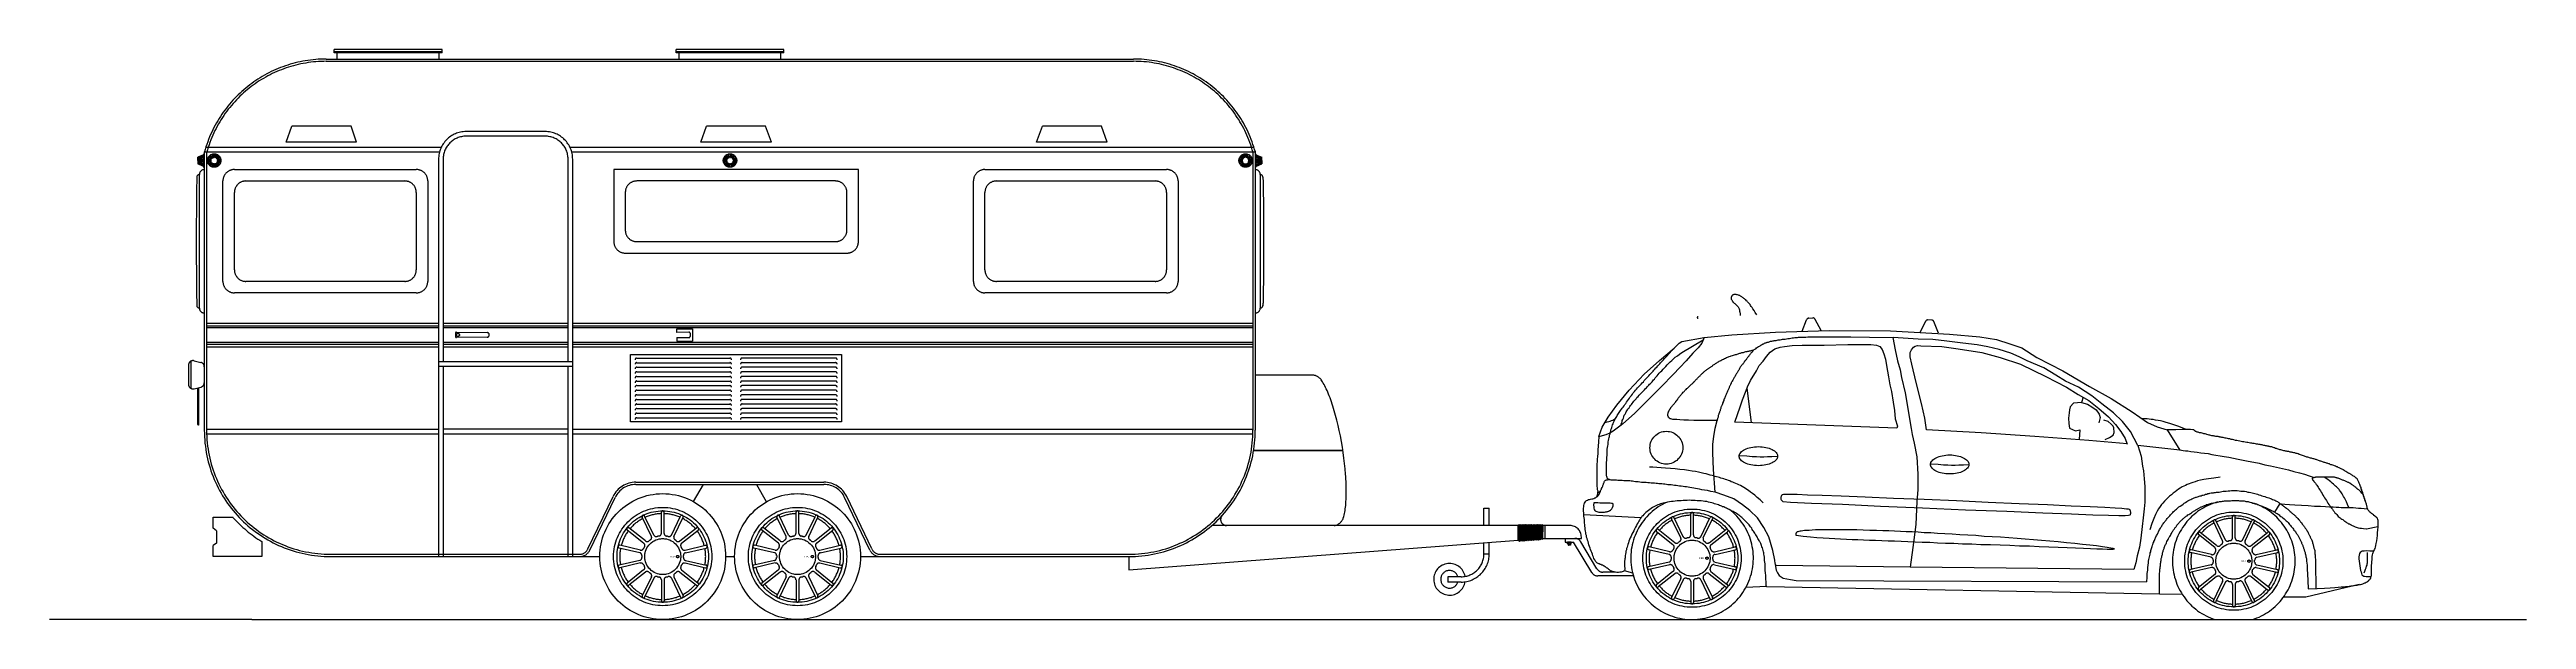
# Model space of a CAD drawing. Header units: millimetres. Extents: x 2167 to 3245, y -1353 to -1105.
import ezdxf
from ezdxf.enums import TextEntityAlignment as Align

# ---------------------------------------------------------------- set-up
doc = ezdxf.new("R2010")
doc.units = ezdxf.units.MM
doc.linetypes.add('Amconstr', pattern=[9999, 9999, 0])
doc.layers.get('0').update_dxf_attribs({"linetype": 'Amconstr'})

msp = doc.modelspace()

# ---------------------------------------------------------------- linework, layer by layer
at = {"color": 2}
for p, q in [((2287.4, -1109.4), (2638.9, -1109.4)), ((2287.4, -1110.4), (2638.9, -1110.4)), ((2270, -1145.6), (2272.4, -1138.7)), ((2298.2, -1138.7), (2272.4, -1138.7)), ((2300.6, -1145.6), (2298.2, -1138.7)), ((2382.7, -1141), (2348.3, -1141)), ((2382.7, -1143), (2348.3, -1143)), ((2450.5, -1145.6), (2452.9, -1138.7)), ((2478.7, -1138.7), (2452.9, -1138.7)), ((2481.2, -1145.6), (2478.7, -1138.7)), ((2596.7, -1145.6), (2599.2, -1138.7)), ((2625, -1138.7), (2599.2, -1138.7)), ((2627.4, -1145.6), (2625, -1138.7)), ((2234.3, -1149.8), (2234.3, -1271)), ((2235.3, -1150), (2235.3, -1271)), ((2300.6, -1145.6), (2270, -1145.6)), ((2336.3, -1153), (2336.3, -1326)), ((2338.3, -1153), (2338.3, -1241.1)), ((2392.7, -1241.1), (2392.7, -1153)), ((2394.7, -1326), (2394.7, -1153)), ((2481.2, -1145.6), (2450.5, -1145.6)), ((2627.4, -1145.6), (2596.7, -1145.6)), ((2690.9, -1150), (2690.9, -1271)), ((2691.9, -1149.8), (2691.9, -1271)), ((2232.1, -1159.7), (2232.1, -1217.8)), ((2694.1, -1159.7), (2694.1, -1217.8)), ((2338.3, -1243.1), (2338.3, -1326)), ((2392.7, -1326), (2392.7, -1243.1)), ((2717.4, -1247.1), (2691.9, -1247.1)), ((2422.2, -1293.6), (2504.1, -1293.6)), ((2401.3, -1322.7), (2412.3, -1299.8)), ((2402.2, -1323.2), (2413.2, -1300.3)), ((2422.2, -1294.6), (2504.1, -1294.6)), ((2524.1, -1323.2), (2513.1, -1300.3)), ((2525, -1322.7), (2514, -1299.8)), ((2791.5, -1304.9), (2793.8, -1304.9)), ((2791.5, -1312.5), (2791.5, -1304.9)), ((2793.8, -1312.5), (2793.8, -1304.9)), ((2238.2, -1308.9), (2246.8, -1308.9)), ((2238.2, -1313.7), (2238.2, -1308.9)), ((2239.6, -1314.8), (2238.2, -1313.7)), ((2239.6, -1314.8), (2239.6, -1320.2)), ((2425.6, -1320.2), (2418.4, -1314.5)), ((2426.4, -1319.2), (2419.2, -1313.5)), ((2429, -1317.2), (2425, -1308.9)), ((2430, -1316.7), (2426, -1308.4)), ((2433.3, -1315.9), (2433.3, -1306.7)), ((2434.5, -1315.9), (2434.5, -1306.7)), ((2437.7, -1316.7), (2441.7, -1308.4)), ((2438.8, -1317.2), (2442.8, -1308.9)), ((2441.4, -1319.2), (2448.6, -1313.5)), ((2442.1, -1320.2), (2449.3, -1314.5)), ((2484.3, -1320.2), (2477.1, -1314.5)), ((2485, -1319.2), (2477.8, -1313.5)), ((2487.6, -1317.2), (2483.6, -1308.9)), ((2488.7, -1316.7), (2484.7, -1308.4)), ((2492, -1315.9), (2492, -1306.7)), ((2493.2, -1315.9), (2493.2, -1306.7)), ((2496.4, -1316.7), (2500.4, -1308.4)), ((2497.5, -1317.2), (2501.5, -1308.9)), ((2500.1, -1319.2), (2507.3, -1313.5)), ((2500.8, -1320.2), (2508, -1314.5)), ((2806.4, -1312.5), (2673.1, -1312.5)), ((2828.9, -1312.5), (2817.2, -1312.5)), ((2818, -1312.5), (2818, -1318.1)), ((2873.8, -1320.9), (2866.6, -1315.2)), ((2874.6, -1320), (2867.4, -1314.2)), ((2877.2, -1317.9), (2873.2, -1309.6)), ((2878.2, -1317.4), (2874.3, -1309.1)), ((2881.5, -1316.6), (2881.5, -1307.4)), ((2882.7, -1316.6), (2882.7, -1307.4)), ((2885.9, -1317.4), (2889.9, -1309.1)), ((2887, -1317.9), (2891, -1309.6)), ((2889.6, -1320), (2896.8, -1314.2)), ((2890.3, -1320.9), (2897.5, -1315.2)), ((3110.5, -1321.2), (3103.3, -1315.5)), ((3113.1, -1319.1), (3109.1, -1310.8)), ((3114.2, -1318.6), (3110.2, -1310.3)), ((3117.4, -1317.9), (3117.4, -1308.7)), ((3118.6, -1317.9), (3118.6, -1308.7)), ((3121.9, -1318.6), (3125.9, -1310.3)), ((3123, -1319.1), (3126.9, -1310.8)), ((3125.6, -1321.2), (3132.7, -1315.5)), ((2239.6, -1320.2), (2238.2, -1321.2)), ((2238.2, -1326), (2238.2, -1321.2)), ((2259.3, -1326), (2238.2, -1326)), ((2259.3, -1319.5), (2259.3, -1326)), ((2289.3, -1325), (2397.7, -1325)), ((2289.3, -1326), (2397.7, -1326)), ((2423.9, -1324.4), (2414.9, -1322.3)), ((2424.2, -1323.2), (2415.2, -1321.1)), ((2443.6, -1323.2), (2452.5, -1321.1)), ((2443.8, -1324.4), (2452.8, -1322.3)), ((2482.6, -1324.4), (2473.6, -1322.3)), ((2482.8, -1323.2), (2473.9, -1321.1)), ((2502.3, -1323.2), (2511.2, -1321.1)), ((2502.5, -1324.4), (2511.5, -1322.3)), ((2528.6, -1325), (2636.9, -1325)), ((2528.6, -1326), (2636.9, -1326)), ((2636.9, -1331.8), (2806.4, -1318.9)), ((2636.9, -1326), (2636.9, -1331.8)), ((2791.5, -1324.8), (2791.5, -1320.1)), ((2793.8, -1324.8), (2793.8, -1319.9)), ((2817.2, -1318.1), (2833.9, -1318.1)), ((2826.8, -1318.1), (2831.1, -1318.1)), ((2826.8, -1318.1), (2826.8, -1319.7)), ((2826.8, -1319.7), (2830.5, -1319.7)), ((2838.4, -1332.9), (2830.5, -1319.7)), ((2840.7, -1331.4), (2833.6, -1319.6)), ((2833.9, -1318.1), (2833.9, -1317.5)), ((2872.1, -1325.1), (2863.1, -1323)), ((2872.4, -1323.9), (2863.4, -1321.8)), ((2891.8, -1323.9), (2900.8, -1321.8)), ((2892.1, -1325.1), (2901, -1323)), ((3108.1, -1326.3), (3099.1, -1324.3)), ((3108.3, -1325.1), (3099.4, -1323.1)), ((3109.8, -1322.1), (3102.6, -1316.4)), ((3126.3, -1322.1), (3133.5, -1316.4)), ((3127.7, -1325.1), (3136.7, -1323.1)), ((3128, -1326.3), (3137, -1324.3)), ((2423.9, -1327.7), (2414.9, -1329.7)), ((2424.2, -1328.8), (2415.2, -1330.9)), ((2425.6, -1331.8), (2418.4, -1337.6)), ((2426.4, -1332.8), (2419.2, -1338.5)), ((2429, -1334.8), (2425, -1343.1)), ((2430, -1335.4), (2426, -1343.7)), ((2433.3, -1336.1), (2433.3, -1345.3)), ((2434.5, -1336.1), (2434.5, -1345.3)), ((2437.7, -1335.4), (2441.7, -1343.7)), ((2438.8, -1334.8), (2442.8, -1343.1)), ((2441.4, -1332.8), (2448.6, -1338.5)), ((2442.1, -1331.8), (2449.3, -1337.6)), ((2443.6, -1328.8), (2452.5, -1330.9)), ((2443.8, -1327.7), (2452.8, -1329.7)), ((2482.6, -1327.7), (2473.6, -1329.7)), ((2482.8, -1328.8), (2473.9, -1330.9)), ((2484.3, -1331.8), (2477.1, -1337.6)), ((2485, -1332.8), (2477.8, -1338.5)), ((2487.6, -1334.8), (2483.6, -1343.1)), ((2488.7, -1335.4), (2484.7, -1343.7)), ((2492, -1336.1), (2492, -1345.3)), ((2493.2, -1336.1), (2493.2, -1345.3)), ((2496.4, -1335.4), (2500.4, -1343.7)), ((2497.5, -1334.8), (2501.5, -1343.1)), ((2500.1, -1332.8), (2507.3, -1338.5)), ((2500.8, -1331.8), (2508, -1337.6)), ((2502.3, -1328.8), (2511.2, -1330.9)), ((2502.5, -1327.7), (2511.5, -1329.7)), ((2781.5, -1334.8), (2775.7, -1334.8)), ((2775.7, -1334.8), (2775.7, -1337.1)), ((2781.5, -1337.1), (2775.7, -1337.1)), ((2856.6, -1334.4), (2841, -1334.4)), ((2848.8, -1332.8), (2843.3, -1332.8)), ((2872.1, -1328.4), (2863.1, -1330.4)), ((2872.4, -1329.6), (2863.4, -1331.6)), ((2873.8, -1332.5), (2866.6, -1338.3)), ((2874.6, -1333.5), (2867.4, -1339.2)), ((2877.2, -1335.6), (2873.2, -1343.8)), ((2878.2, -1336.1), (2874.3, -1344.4)), ((2881.5, -1336.8), (2881.5, -1346)), ((2882.7, -1336.8), (2882.7, -1346)), ((2885.9, -1336.1), (2889.9, -1344.4)), ((2887, -1335.6), (2891, -1343.8)), ((2889.6, -1333.5), (2896.8, -1339.2)), ((2890.3, -1332.5), (2897.5, -1338.3)), ((2891.8, -1329.6), (2900.8, -1331.6)), ((2892.1, -1328.4), (2901, -1330.4)), ((3108.1, -1329.6), (3099.1, -1331.7)), ((3108.3, -1330.8), (3099.4, -1332.8)), ((3109.8, -1333.8), (3102.6, -1339.5)), ((3110.5, -1334.7), (3103.3, -1340.5)), ((3113.1, -1336.8), (3109.1, -1345.1)), ((3114.2, -1337.3), (3110.2, -1345.6)), ((3121.9, -1337.3), (3125.9, -1345.6)), ((3123, -1336.8), (3126.9, -1345.1)), ((3125.6, -1334.7), (3132.7, -1340.5)), ((3126.3, -1333.8), (3133.5, -1339.5)), ((3127.7, -1330.8), (3136.7, -1332.8)), ((3128, -1329.6), (3137, -1331.7)), ((3117.4, -1338.1), (3117.4, -1347.3)), ((3118.6, -1338.1), (3118.6, -1347.3)), ((2255, -1353.4), (2166.9, -1353.4)), ((2255, -1353.4), (3245.4, -1353.4))]:
    msp.add_line(p, q, dxfattribs=at)
at = {"linetype": 'Continuous'}
for p, q in [((2337.8, -1105.3), (2290.9, -1105.3)), ((2290.9, -1106.7), (2290.9, -1105.3)), ((2337.8, -1106.3), (2290.9, -1106.3)), ((2337.8, -1106.7), (2290.9, -1106.7)), ((2292.2, -1109.4), (2292.2, -1106.7)), ((2336.5, -1109.4), (2336.5, -1106.7)), ((2337.8, -1106.7), (2337.8, -1105.3)), ((2486.7, -1105.3), (2439.8, -1105.3)), ((2439.8, -1106.7), (2439.8, -1105.3)), ((2486.7, -1106.3), (2439.8, -1106.3)), ((2486.7, -1106.7), (2439.8, -1106.7)), ((2441.1, -1109.4), (2441.1, -1106.7)), ((2485.3, -1109.4), (2485.3, -1106.7)), ((2486.7, -1106.7), (2486.7, -1105.3))]:
    msp.add_line(p, q, dxfattribs=at)
for p, q in [((2234, -1151.1), (2231.5, -1152.2)), ((2234, -1151.2), (2231.5, -1152.2)), ((2234, -1151.5), (2231.5, -1152.4)), ((2234, -1151.8), (2231.5, -1152.6)), ((2231.5, -1153.6), (2231.5, -1152.2)), ((2234, -1152.3), (2231.5, -1152.8)), ((2234, -1152.8), (2231.5, -1153.1)), ((2234, -1153.3), (2231.5, -1153.5)), ((2231.5, -1153.6), (2231.5, -1155.1)), ((2234, -1153.9), (2231.5, -1153.8)), ((2234.3, -1150.7), (2234, -1150.8)), ((2234, -1150.8), (2234, -1156.5)), ((2234.3, -1149.8), (2336.6, -1149.8)), ((2234.9, -1147.8), (2337.5, -1147.8)), ((2236, -1153.9), (2236, -1153.4)), ((2237.1, -1153.5), (2236.1, -1153.3)), ((2236.1, -1153.9), (2236.1, -1153.4)), ((2237.1, -1153.8), (2236.1, -1153.9)), ((2237.2, -1153.1), (2236.2, -1152.8)), ((2237.4, -1152.8), (2236.4, -1152.3)), ((2237.6, -1152.6), (2236.8, -1151.8)), ((2237.8, -1152.4), (2237.2, -1151.5)), ((2238.1, -1152.2), (2237.8, -1151.2)), ((2238.4, -1152.2), (2238.3, -1151.1)), ((2238.8, -1152.2), (2238.9, -1151.1)), ((2239.1, -1152.2), (2239.5, -1151.2)), ((2239.4, -1152.4), (2240, -1151.5)), ((2239.6, -1152.6), (2240.4, -1151.8)), ((2239.9, -1152.8), (2240.8, -1152.3)), ((2240, -1153.1), (2241, -1152.8)), ((2240.1, -1153.5), (2241.1, -1153.3)), ((2240.1, -1153.8), (2241.1, -1153.9)), ((2241.2, -1153.9), (2241.2, -1153.4)), ((2241.2, -1153.9), (2241.2, -1153.4)), ((2393.5, -1147.8), (2691.4, -1147.8)), ((2394.4, -1149.8), (2691.9, -1149.8)), ((2460.6, -1153.9), (2460.6, -1153.4)), ((2461.8, -1153.5), (2460.7, -1153.3)), ((2460.7, -1153.9), (2460.7, -1153.4)), ((2461.8, -1153.8), (2460.7, -1153.9)), ((2461.8, -1153.1), (2460.8, -1152.8)), ((2462, -1152.8), (2461, -1152.3)), ((2462.2, -1152.6), (2461.4, -1151.8)), ((2462.4, -1152.4), (2461.9, -1151.5)), ((2462.7, -1152.2), (2462.4, -1151.2)), ((2463, -1152.2), (2462.9, -1151.1)), ((2463.4, -1152.2), (2463.5, -1151.1)), ((2463.7, -1152.2), (2464.1, -1151.2)), ((2464, -1152.4), (2464.6, -1151.5)), ((2464.3, -1152.6), (2465, -1151.8)), ((2464.5, -1152.8), (2465.4, -1152.3)), ((2464.6, -1153.1), (2465.6, -1152.8)), ((2464.7, -1153.5), (2465.8, -1153.3)), ((2464.7, -1153.8), (2465.8, -1153.9)), ((2465.8, -1153.9), (2465.8, -1153.4)), ((2465.8, -1153.9), (2465.8, -1153.4)), ((2686.2, -1153.5), (2685.1, -1153.3)), ((2685.1, -1153.9), (2685.1, -1153.4)), ((2685.1, -1153.9), (2685.1, -1153.4)), ((2686.2, -1153.8), (2685.1, -1153.9)), ((2686.3, -1153.1), (2685.2, -1152.8)), ((2686.4, -1152.8), (2685.5, -1152.3)), ((2686.6, -1152.6), (2685.8, -1151.8)), ((2686.9, -1152.4), (2686.3, -1151.5)), ((2687.2, -1152.2), (2686.8, -1151.2)), ((2687.5, -1152.2), (2687.4, -1151.1)), ((2687.8, -1152.2), (2687.9, -1151.1)), ((2688.1, -1152.2), (2688.5, -1151.2)), ((2688.4, -1152.4), (2689, -1151.5)), ((2688.7, -1152.6), (2689.5, -1151.8)), ((2688.9, -1152.8), (2689.8, -1152.3)), ((2689, -1153.1), (2690.1, -1152.8)), ((2689.1, -1153.5), (2690.2, -1153.3)), ((2689.1, -1153.8), (2690.2, -1153.9)), ((2690.2, -1153.9), (2690.2, -1153.4)), ((2690.3, -1153.9), (2690.3, -1153.4)), ((2691.9, -1150.7), (2692.2, -1150.8)), ((2692.2, -1150.8), (2692.2, -1156.5)), ((2692.2, -1151.1), (2694.8, -1152.2)), ((2692.2, -1151.2), (2694.8, -1152.2)), ((2692.2, -1151.5), (2694.8, -1152.4)), ((2692.2, -1151.8), (2694.8, -1152.6)), ((2692.2, -1152.3), (2694.8, -1152.8)), ((2692.2, -1152.8), (2694.8, -1153.1)), ((2692.2, -1153.3), (2694.8, -1153.5)), ((2692.2, -1153.9), (2694.8, -1153.8)), ((2694.8, -1153.6), (2694.8, -1152.2)), ((2694.8, -1153.6), (2694.8, -1155.1)), ((2234, -1154.5), (2231.5, -1154.1)), ((2234, -1155), (2231.5, -1154.4)), ((2234, -1155.4), (2231.5, -1154.7)), ((2234, -1155.8), (2231.5, -1154.9)), ((2234, -1156), (2231.5, -1155)), ((2234, -1156.2), (2231.5, -1155.1)), ((2234.3, -1156.6), (2234, -1156.5)), ((2237.2, -1154.1), (2236.2, -1154.5)), ((2237.4, -1154.4), (2236.4, -1155)), ((2237.6, -1154.7), (2236.8, -1155.4)), ((2237.8, -1154.9), (2237.2, -1155.8)), ((2238.1, -1155), (2237.8, -1156)), ((2238.4, -1155.1), (2238.3, -1156.2)), ((2238.8, -1155.1), (2238.9, -1156.2)), ((2239.1, -1155), (2239.4, -1156)), ((2239.4, -1154.9), (2240, -1155.8)), ((2239.6, -1154.7), (2240.4, -1155.4)), ((2239.9, -1154.4), (2240.8, -1155)), ((2240, -1154.1), (2241, -1154.5)), ((2461.8, -1154.1), (2460.8, -1154.5)), ((2462, -1154.4), (2461, -1155)), ((2462.2, -1154.7), (2461.4, -1155.4)), ((2462.4, -1154.9), (2461.8, -1155.8)), ((2462.7, -1155), (2462.4, -1156)), ((2463, -1155.1), (2462.9, -1156.2)), ((2463.4, -1155.1), (2463.5, -1156.2)), ((2463.7, -1155), (2464.1, -1156)), ((2464, -1154.9), (2464.6, -1155.8)), ((2464.3, -1154.7), (2465, -1155.4)), ((2464.5, -1154.4), (2465.4, -1155)), ((2464.6, -1154.1), (2465.6, -1154.5)), ((2686.3, -1154.1), (2685.2, -1154.5)), ((2686.4, -1154.4), (2685.5, -1155)), ((2686.6, -1154.7), (2685.9, -1155.4)), ((2686.9, -1154.9), (2686.3, -1155.8)), ((2687.2, -1155), (2686.8, -1156)), ((2687.5, -1155.1), (2687.4, -1156.2)), ((2687.8, -1155.1), (2687.9, -1156.2)), ((2688.1, -1155), (2688.5, -1156)), ((2688.4, -1154.9), (2689, -1155.8)), ((2688.7, -1154.7), (2689.5, -1155.4)), ((2688.9, -1154.4), (2689.8, -1155)), ((2689, -1154.1), (2690.1, -1154.5)), ((2691.9, -1156.6), (2692.2, -1156.5)), ((2692.2, -1154.5), (2694.8, -1154.1)), ((2692.2, -1155), (2694.8, -1154.4)), ((2692.2, -1155.4), (2694.8, -1154.7)), ((2692.2, -1155.8), (2694.8, -1154.9)), ((2692.2, -1156), (2694.8, -1155)), ((2692.2, -1156.2), (2694.8, -1155.1)), ((2235.3, -1224.4), (2336.3, -1224.4)), ((2235.3, -1225.5), (2336.3, -1225.5)), ((2235.3, -1226.3), (2336.3, -1226.3)), ((2338.3, -1224.4), (2392.7, -1224.4)), ((2338.3, -1225.5), (2392.7, -1225.5)), ((2338.3, -1226.3), (2392.7, -1226.3)), ((2343.6, -1228.8), (2343.6, -1230.2)), ((2344.1, -1228.3), (2357.5, -1228.5)), ((2394.7, -1224.4), (2690.9, -1224.4)), ((2394.7, -1225.5), (2690.9, -1225.5)), ((2394.7, -1226.3), (2690.9, -1226.3)), ((2440.1, -1228.4), (2440.1, -1226.8)), ((2440.1, -1226.8), (2446.8, -1226.8)), ((2445.3, -1228.3), (2440.1, -1228.4)), ((2445.8, -1228.8), (2445.8, -1230.2)), ((2446.8, -1226.8), (2446.8, -1232.3)), ((2235.3, -1232.7), (2336.3, -1232.7)), ((2235.3, -1233.6), (2336.3, -1233.6)), ((2235.3, -1234.7), (2336.3, -1234.7)), ((2338.3, -1232.7), (2392.7, -1232.7)), ((2338.3, -1233.6), (2392.7, -1233.6)), ((2338.3, -1234.7), (2392.7, -1234.7)), ((2357.5, -1230.5), (2344.1, -1230.7)), ((2394.7, -1232.7), (2690.9, -1232.7)), ((2394.7, -1233.6), (2690.9, -1233.6)), ((2394.7, -1234.7), (2690.9, -1234.7)), ((2422.6, -1239.6), (2463.1, -1239.6)), ((2440.1, -1230.6), (2445.3, -1230.7)), ((2440.1, -1230.6), (2440.1, -1232.3)), ((2440.1, -1232.3), (2446.8, -1232.3)), ((2509.1, -1239.6), (2468.5, -1239.6)), ((2227.4, -1242.7), (2227.4, -1251)), ((2228.4, -1241), (2228.4, -1252.7)), ((2229.9, -1240.8), (2232.8, -1241.5)), ((2336.3, -1241.1), (2394.7, -1241.1)), ((2336.3, -1243.1), (2394.7, -1243.1)), ((2422.6, -1241.6), (2463.1, -1241.6)), ((2422.6, -1243.6), (2463.1, -1243.6)), ((2422.6, -1245.6), (2463.1, -1245.6)), ((2422.6, -1247.6), (2463.1, -1247.6)), ((2422.6, -1249.6), (2463.1, -1249.6)), ((2509.1, -1241.6), (2468.5, -1241.6)), ((2509.1, -1243.6), (2468.5, -1243.6)), ((2509.1, -1245.6), (2468.5, -1245.6)), ((2509.1, -1247.6), (2468.5, -1247.6)), ((2509.1, -1249.6), (2468.5, -1249.6)), ((2229.9, -1253), (2232.8, -1252.3)), ((2231.3, -1252.6), (2231.3, -1268.3)), ((2231.8, -1252.5), (2231.8, -1268.7)), ((2422.6, -1251.6), (2463.1, -1251.6)), ((2422.6, -1253.6), (2463.1, -1253.6)), ((2422.6, -1255.6), (2463.1, -1255.6)), ((2422.6, -1257.6), (2463.1, -1257.6)), ((2422.6, -1259.6), (2463.1, -1259.6)), ((2422.6, -1261.6), (2463.1, -1261.6)), ((2509.1, -1251.6), (2468.5, -1251.6)), ((2509.1, -1253.6), (2468.5, -1253.6)), ((2509.1, -1255.6), (2468.5, -1255.6)), ((2509.1, -1257.6), (2468.5, -1257.6)), ((2509.1, -1259.6), (2468.5, -1259.6)), ((2509.1, -1261.6), (2468.5, -1261.6)), ((2234.3, -1272.6), (2234.3, -1272.6)), ((2235.3, -1270.6), (2336.3, -1270.6)), ((2235.3, -1272.6), (2336.3, -1272.6)), ((2392.7, -1270.6), (2338.3, -1270.6)), ((2338.3, -1272.6), (2392.7, -1272.6)), ((2394.7, -1270.6), (2690.9, -1270.6)), ((2394.7, -1272.6), (2690.9, -1272.6)), ((2422.6, -1263.6), (2463.1, -1263.6)), ((2422.6, -1265.6), (2463.1, -1265.6)), ((2509.1, -1263.6), (2468.5, -1263.6)), ((2509.1, -1265.6), (2468.5, -1265.6)), ((2730.1, -1279.8), (2691.2, -1279.8)), ((2730.1, -1280), (2691.2, -1280)), ((2451.5, -1294.6), (2447.2, -1302.1)), ((2474.8, -1294.6), (2479, -1302.1)), ((2806.4, -1312.5), (2806.8, -1312)), ((2806.4, -1318.9), (2806.4, -1312.5)), ((2806.8, -1312), (2807.2, -1312.5)), ((2806.9, -1319.4), (2806.8, -1312)), ((2807.2, -1312.5), (2807.6, -1312)), ((2807.2, -1318.9), (2807.2, -1312.5)), ((2807.6, -1312), (2808, -1312.5)), ((2807.6, -1319.3), (2807.6, -1312)), ((2808, -1312.5), (2808.4, -1312)), ((2808, -1318.8), (2808, -1312.5)), ((2808.4, -1312), (2808.7, -1312.5)), ((2808.4, -1319.3), (2808.4, -1312)), ((2808.7, -1312.5), (2809.1, -1312)), ((2808.7, -1318.8), (2808.7, -1312.5)), ((2809.1, -1312), (2809.5, -1312.5)), ((2809.2, -1319.2), (2809.1, -1312)), ((2809.5, -1312.5), (2809.9, -1312)), ((2809.5, -1318.7), (2809.5, -1312.5)), ((2809.9, -1312), (2810.3, -1312.5)), ((2809.9, -1319.2), (2809.9, -1312)), ((2810.3, -1312.5), (2810.7, -1312)), ((2810.3, -1318.6), (2810.3, -1312.5)), ((2810.7, -1312), (2811, -1312.5)), ((2810.7, -1319.1), (2810.7, -1312)), ((2811, -1312.5), (2811.4, -1312)), ((2811, -1318.6), (2811, -1312.5)), ((2811.4, -1312), (2811.8, -1312.5)), ((2811.4, -1319), (2811.4, -1312)), ((2811.8, -1312.5), (2812.2, -1312)), ((2811.8, -1318.5), (2811.8, -1312.5)), ((2812.2, -1312), (2812.6, -1312.5)), ((2812.2, -1319), (2812.2, -1312)), ((2812.6, -1312.5), (2813, -1312)), ((2812.6, -1318.5), (2812.6, -1312.5)), ((2813, -1312), (2813.3, -1312.5)), ((2813, -1318.9), (2813, -1312)), ((2813.3, -1312.5), (2813.7, -1312)), ((2813.3, -1318.4), (2813.3, -1312.5)), ((2813.7, -1312), (2814.1, -1312.5)), ((2813.7, -1318.9), (2813.7, -1312)), ((2814.1, -1312.5), (2814.5, -1312)), ((2814.1, -1318.4), (2814.1, -1312.5)), ((2814.5, -1312), (2814.9, -1312.5)), ((2814.5, -1318.8), (2814.5, -1312)), ((2814.8, -1318.3), (2814.9, -1312.5)), ((2814.9, -1312.5), (2815.3, -1312)), ((2815.3, -1312), (2815.6, -1312.5)), ((2815.3, -1318.8), (2815.3, -1312)), ((2815.6, -1312.5), (2816, -1312)), ((2815.6, -1318.2), (2815.6, -1312.5)), ((2816, -1312), (2816.4, -1312.5)), ((2816, -1318.7), (2816, -1312)), ((2816.4, -1312.5), (2816.8, -1312)), ((2816.4, -1318.2), (2816.4, -1312.5)), ((2816.8, -1312), (2817.2, -1312.5)), ((2816.8, -1312), (2816.8, -1318.6)), ((2817.1, -1318.1), (2817.2, -1312.5)), ((2397.7, -1326), (2406.5, -1326)), ((2461.2, -1326), (2465.2, -1326)), ((2519.9, -1326), (2528.6, -1326)), ((2791.5, -1324.8), (2793.8, -1324.8)), ((2806.4, -1318.9), (2806.9, -1319.4)), ((2806.9, -1319.4), (2807.2, -1318.9)), ((2807.2, -1318.9), (2807.6, -1319.3)), ((2807.6, -1319.3), (2808, -1318.8)), ((2808, -1318.8), (2808.4, -1319.3)), ((2808.4, -1319.3), (2808.7, -1318.8)), ((2808.7, -1318.8), (2809.2, -1319.2)), ((2809.2, -1319.2), (2809.5, -1318.7)), ((2809.5, -1318.7), (2809.9, -1319.2)), ((2809.9, -1319.2), (2810.3, -1318.6)), ((2810.3, -1318.6), (2810.7, -1319.1)), ((2810.7, -1319.1), (2811, -1318.6)), ((2811, -1318.6), (2811.4, -1319)), ((2811.4, -1319), (2811.8, -1318.5)), ((2811.8, -1318.5), (2812.2, -1319)), ((2812.2, -1319), (2812.6, -1318.5)), ((2812.6, -1318.5), (2813, -1318.9)), ((2813, -1318.9), (2813.3, -1318.4)), ((2813.3, -1318.4), (2813.7, -1318.9)), ((2813.7, -1318.9), (2814.1, -1318.4)), ((2814.1, -1318.4), (2814.5, -1318.8)), ((2814.5, -1318.8), (2814.8, -1318.3)), ((2814.8, -1318.3), (2815.3, -1318.8)), ((2815.3, -1318.8), (2815.6, -1318.2)), ((2815.6, -1318.2), (2816, -1318.7)), ((2816, -1318.7), (2816.4, -1318.2)), ((2816.4, -1318.2), (2816.8, -1318.6)), ((2816.8, -1318.6), (2817.1, -1318.1)), ((2817.1, -1318.1), (2817.2, -1318.1)), ((2827.8, -1320.4), (2827.8, -1319.7)), ((2828, -1319.7), (2829.2, -1319.7)), ((2828, -1320.5), (2829.2, -1320.5)), ((2828.2, -1320.5), (2828.2, -1321)), ((2828.2, -1321), (2828.3, -1321.1)), ((2828.3, -1320.4), (2828.3, -1319.7)), ((2829, -1321.1), (2828.3, -1321.1)), ((2829, -1320.4), (2829, -1319.7)), ((2829.1, -1321), (2829, -1321.1)), ((2829.1, -1320.5), (2829.1, -1321)), ((2829.4, -1320.4), (2829.4, -1319.7))]:
    msp.add_line(p, q)
at = {"color": 2}
for points in [[(2247.4, -1157.5), (2326.6, -1157.5, -0.414214), (2331.6, -1162.5), (2331.6, -1206.2, -0.414214), (2326.6, -1211.2), (2247.4, -1211.2, -0.414214), (2242.4, -1206.2), (2242.4, -1162.5, -0.414214)], [(2252.4, -1162.5), (2321.6, -1162.5, -0.414214), (2326.6, -1167.5), (2326.6, -1201.2, -0.414214), (2321.6, -1206.2), (2252.4, -1206.2, -0.414214), (2247.4, -1201.2), (2247.4, -1167.5, -0.414214)], [(2519.1, -1157.5), (2412.6, -1157.5), (2412.6, -1188.9, 0.414214), (2417.6, -1193.9), (2514.1, -1193.9, 0.414214), (2519.1, -1188.9)], [(2509.1, -1162.5), (2422.6, -1162.5, 0.414214), (2417.6, -1167.5), (2417.6, -1183.9, 0.414214), (2422.6, -1188.9), (2509.1, -1188.9, 0.414214), (2514.1, -1183.9), (2514.1, -1167.5, 0.414214)], [(2574.2, -1157.5), (2653.3, -1157.5, -0.414214), (2658.3, -1162.5), (2658.3, -1206.2, -0.414214), (2653.3, -1211.2), (2574.2, -1211.2, -0.414214), (2569.2, -1206.2), (2569.2, -1162.5, -0.414214)], [(2579.2, -1162.5), (2648.3, -1162.5, -0.414214), (2653.3, -1167.5), (2653.3, -1201.2, -0.414214), (2648.3, -1206.2), (2579.2, -1206.2, -0.414214), (2574.2, -1201.2), (2574.2, -1167.5, -0.414214)]]:
    msp.add_lwpolyline(points, format="xyb", close=True, dxfattribs=at)
for points in [[(2910.3, -1220.8), (2909.6, -1219.8), (2909.1, -1218.9), (2908.6, -1218.2), (2908.2, -1217.6), (2907.9, -1217.1), (2907.6, -1216.7), (2907.4, -1216.3), (2907.1, -1216), (2906.8, -1215.7), (2906.6, -1215.4), (2906.3, -1215.1), (2906.1, -1214.8), (2905.8, -1214.6), (2905.5, -1214.3), (2905.2, -1214.1), (2905, -1213.8), (2904.7, -1213.6), (2904.4, -1213.4), (2904.1, -1213.2), (2903.8, -1213), (2903.5, -1212.8), (2903.2, -1212.6), (2902.9, -1212.4), (2902.6, -1212.3), (2902.3, -1212.2), (2901.9, -1212.1), (2901.6, -1212), (2901.3, -1211.9), (2901, -1211.9), (2900.8, -1211.9), (2900.5, -1211.9), (2900.3, -1211.9), (2900.1, -1212), (2899.9, -1212), (2899.8, -1212.1), (2899.7, -1212.2), (2899.6, -1212.3), (2899.5, -1212.4), (2899.4, -1212.6), (2899.3, -1212.7), (2899.3, -1212.9), (2899.2, -1213), (2899.2, -1213.2), (2899.2, -1213.4), (2899.2, -1213.5), (2899.2, -1213.7), (2899.2, -1213.9), (2899.3, -1214.1), (2899.4, -1214.3), (2899.5, -1214.5), (2899.6, -1214.7), (2899.8, -1215), (2899.9, -1215.2), (2900.1, -1215.4), (2900.3, -1215.6), (2900.5, -1215.7), (2900.7, -1215.9), (2901, -1216.1), (2901.2, -1216.3), (2901.4, -1216.5), (2901.6, -1216.7), (2901.8, -1216.9), (2902, -1217.1), (2902.2, -1217.3), (2902.3, -1217.6), (2902.5, -1217.9), (2902.6, -1218.2), (2902.7, -1218.6), (2902.8, -1219.1), (2902.9, -1219.6), (2903, -1220.3), (2903.1, -1221.1)], [(2887.3, -1230.6), (2899.4, -1229.4), (2918.4, -1228.3), (2941.8, -1227.6), (2968.5, -1227.8), (2994.2, -1229.2), (3007.4, -1230.3), (3014.6, -1231.5), (3020.4, -1233.4), (3025.7, -1235.2), (3032.2, -1239.4), (3043.6, -1245.2), (3055.1, -1251.9), (3064.6, -1257.2), (3073.7, -1263), (3080.4, -1267.6), (3084.6, -1269.5), (3089, -1270.9), (3094.5, -1279.7), (3076.2, -1277.6), (3073, -1271.6), (3069.5, -1267.2), (3065.6, -1263.5), (3060.5, -1259.5), (3056.1, -1256.1), (3050.3, -1252.3), (3044.7, -1249.6), (3040.5, -1247), (3035.2, -1243.8), (3028, -1240.8), (3024.6, -1239.1), (3020.9, -1237.5), (3015.8, -1235.9), (3010.9, -1234.7), (3006.3, -1233.8), (3000, -1233.1), (2993, -1232.2), (2987, -1231.5), (2980.5, -1231.3), (2969.6, -1230.6)], [(2887.3, -1230.6), (2886.4, -1233.1), (2884.7, -1235.1), (2882.5, -1237.5), (2879.6, -1240.8), (2876.8, -1243.7), (2873.9, -1246.8), (2868.8, -1251.9), (2862.1, -1258.6), (2857.1, -1263.7), (2852, -1268.2), (2850.1, -1269.7), (2847.8, -1271.4), (2846.3, -1272.3), (2844.6, -1273), (2842, -1273.7), (2841.5, -1273.8), (2843, -1269.7), (2845.6, -1265.3), (2849.4, -1260.1), (2854.7, -1253.6), (2861.2, -1246.6), (2867.9, -1240.6), (2874.3, -1235.3), (2876.5, -1233.1), (2877.7, -1232.4), (2887.3, -1230.6)], [(2892.1, -1298), (2890.3, -1297.7), (2888.8, -1297.3), (2887.5, -1297.1), (2886.4, -1296.9), (2885.3, -1296.7), (2884.4, -1296.5), (2883.6, -1296.3), (2882.8, -1296.2), (2882, -1296.1), (2881.2, -1295.9), (2880.4, -1295.8), (2879.7, -1295.7), (2878.9, -1295.6), (2878.2, -1295.5), (2877.4, -1295.4), (2876.7, -1295.3), (2875.9, -1295.2), (2875.2, -1295.1), (2874.5, -1295), (2873.8, -1294.9), (2873, -1294.8), (2872.3, -1294.8), (2871.6, -1294.7), (2871, -1294.6), (2870.3, -1294.5), (2869.6, -1294.5), (2869, -1294.4), (2868.3, -1294.3), (2867.7, -1294.3), (2867, -1294.2), (2866.4, -1294.2), (2865.7, -1294.1), (2865, -1294), (2864.3, -1294), (2863.6, -1293.9), (2862.9, -1293.9), (2862.1, -1293.8), (2861.4, -1293.8), (2860.7, -1293.7), (2860.1, -1293.7), (2859.4, -1293.6), (2858.7, -1293.5), (2858.1, -1293.5), (2857.5, -1293.4), (2856.8, -1293.3), (2856.2, -1293.2), (2855.6, -1293.2), (2855, -1293.1), (2854.3, -1293.1), (2853.7, -1293), (2853, -1293), (2852.4, -1293), (2851.7, -1292.9), (2851.1, -1292.9), (2850.5, -1292.9), (2849.8, -1292.9), (2849.2, -1292.8), (2848.6, -1292.8), (2848, -1292.8), (2847.4, -1292.7), (2846.9, -1292.7), (2846.5, -1292.6), (2846.1, -1292.5), (2845.7, -1292.3), (2845.4, -1292.1), (2845.2, -1291.9), (2845.1, -1291.6), (2845, -1291.2), (2844.9, -1290.8), (2844.9, -1290.2), (2844.8, -1289.6), (2844.8, -1288.9), (2844.9, -1288), (2844.9, -1287.1), (2844.9, -1286.1), (2844.9, -1285), (2845, -1284), (2845, -1282.9), (2845.1, -1281.9), (2845.1, -1280.9), (2845.2, -1280), (2845.2, -1279.2), (2845.3, -1278.5), (2845.4, -1277.8), (2845.5, -1277.2), (2845.5, -1276.6), (2845.6, -1276), (2845.7, -1275.4), (2845.8, -1274.8), (2846, -1274.2), (2846.1, -1273.7), (2846.2, -1273.1), (2846.4, -1272.5), (2846.5, -1272), (2846.7, -1271.4), (2846.8, -1270.8), (2847, -1270.3), (2847.2, -1269.8), (2847.3, -1269.2), (2847.5, -1268.7), (2847.7, -1268.2), (2847.9, -1267.7), (2848.1, -1267.3), (2848.3, -1266.8), (2848.5, -1266.3), (2848.8, -1265.9), (2849, -1265.5), (2849.3, -1265), (2849.5, -1264.6), (2849.8, -1264.2), (2850.1, -1263.7), (2850.4, -1263.3), (2850.7, -1262.8), (2851, -1262.4), (2851.4, -1261.9), (2851.7, -1261.4), (2852.1, -1260.9), (2852.5, -1260.4), (2852.8, -1259.8), (2853.2, -1259.3), (2853.6, -1258.8), (2854, -1258.2), (2854.4, -1257.6), (2854.8, -1257), (2855.2, -1256.5), (2855.7, -1255.9), (2856.1, -1255.3), (2856.5, -1254.7), (2857, -1254.2), (2857.5, -1253.6), (2857.9, -1253.1), (2858.4, -1252.5), (2858.9, -1252), (2859.4, -1251.5), (2859.9, -1250.9), (2860.4, -1250.4), (2860.9, -1249.9), (2861.3, -1249.4), (2861.8, -1248.8), (2862.3, -1248.3), (2862.8, -1247.8), (2863.3, -1247.3), (2863.7, -1246.8), (2864.2, -1246.3), (2864.6, -1245.8), (2865.1, -1245.3), (2865.5, -1244.9), (2865.9, -1244.4), (2866.3, -1243.9), (2866.7, -1243.5), (2867.2, -1243), (2867.6, -1242.5), (2868, -1242.1), (2868.4, -1241.6), (2868.8, -1241.2), (2869.2, -1240.8), (2869.6, -1240.3), (2870.1, -1239.8), (2870.5, -1239.4), (2870.9, -1238.9), (2871.4, -1238.4), (2871.8, -1237.9), (2872.3, -1237.4), (2872.7, -1237), (2873, -1236.5), (2873.4, -1236.2), (2873.7, -1235.9), (2873.9, -1235.6)], [(2887.3, -1230.6), (2886.4, -1233.1), (2884.7, -1235.1), (2882.5, -1237.5), (2879.6, -1240.8), (2876.8, -1243.7), (2873.9, -1246.8), (2868.8, -1251.9), (2862.1, -1258.6), (2857.1, -1263.7), (2852, -1268.2), (2850.1, -1269.7), (2847.8, -1271.4), (2846.5, -1272.2)], [(2846.5, -1272.2), (2846.5, -1272), (2846.7, -1271.4), (2846.8, -1270.8), (2847, -1270.3), (2847.2, -1269.8), (2847.3, -1269.2), (2847.5, -1268.7), (2847.7, -1268.2), (2847.9, -1267.7), (2848.1, -1267.3), (2848.3, -1266.8), (2848.5, -1266.3), (2848.8, -1265.9), (2849, -1265.5), (2849.3, -1265), (2849.5, -1264.6), (2849.8, -1264.2), (2850.1, -1263.7), (2850.4, -1263.3), (2850.7, -1262.8), (2851, -1262.4), (2851.4, -1261.9), (2851.7, -1261.4), (2852.1, -1260.9), (2852.5, -1260.4), (2852.8, -1259.8), (2853.2, -1259.3), (2853.6, -1258.8), (2854, -1258.2), (2854.4, -1257.6), (2854.8, -1257), (2855.2, -1256.5), (2855.7, -1255.9), (2856.1, -1255.3), (2856.5, -1254.7), (2857, -1254.2), (2857.5, -1253.6), (2857.9, -1253.1), (2858.4, -1252.5), (2858.9, -1252), (2859.4, -1251.5), (2859.9, -1250.9), (2860.4, -1250.4), (2860.9, -1249.9), (2861.3, -1249.4), (2861.8, -1248.8), (2862.3, -1248.3), (2862.8, -1247.8), (2863.3, -1247.3), (2863.7, -1246.8), (2864.2, -1246.3), (2864.6, -1245.8), (2865.1, -1245.3), (2865.5, -1244.9), (2865.9, -1244.4), (2866.3, -1243.9), (2866.7, -1243.5), (2867.2, -1243), (2867.6, -1242.5), (2868, -1242.1), (2868.4, -1241.6), (2868.8, -1241.2), (2869.2, -1240.8), (2869.6, -1240.3), (2870.1, -1239.8), (2870.5, -1239.4), (2870.9, -1238.9), (2871.4, -1238.4), (2871.8, -1237.9), (2872.3, -1237.4), (2872.7, -1237), (2873, -1236.5), (2873.4, -1236.2), (2873.7, -1235.9), (2874.3, -1235.3)], [(2893.1, -1266.8), (2892.6, -1266.8), (2891.5, -1266.8), (2889.7, -1266.8), (2887.6, -1266.8), (2885.3, -1266.7), (2882.9, -1266.7), (2880.6, -1266.6), (2878.5, -1266.6), (2876.8, -1266.5), (2875.5, -1266.4), (2874.5, -1266.4), (2873.8, -1266.3), (2873.3, -1266.2), (2872.9, -1266.1), (2872.7, -1266), (2872.5, -1266), (2872.4, -1265.9), (2872.3, -1265.8), (2872.2, -1265.7), (2872.1, -1265.6), (2872, -1265.5), (2871.9, -1265.4), (2871.8, -1265.3), (2871.8, -1265.1), (2871.7, -1265), (2871.7, -1264.8), (2871.6, -1264.7), (2871.6, -1264.5), (2871.6, -1264.3), (2871.6, -1264.1), (2871.6, -1264), (2871.6, -1263.8), (2871.7, -1263.6), (2871.7, -1263.5), (2871.7, -1263.3), (2871.8, -1263.1), (2871.8, -1263), (2871.9, -1262.8), (2872, -1262.7), (2872.1, -1262.5), (2872.1, -1262.4), (2872.2, -1262.2), (2872.3, -1262.1), (2872.4, -1261.9), (2872.5, -1261.8), (2872.6, -1261.6), (2872.7, -1261.5), (2872.8, -1261.3), (2872.9, -1261.1), (2873, -1261), (2873.2, -1260.8), (2873.3, -1260.6), (2873.5, -1260.5), (2873.6, -1260.3), (2873.8, -1260.1), (2873.9, -1259.9), (2874.1, -1259.7), (2874.3, -1259.5), (2874.4, -1259.3), (2874.6, -1259.1), (2874.8, -1258.9), (2875, -1258.6), (2875.1, -1258.4), (2875.3, -1258.2), (2875.5, -1257.9), (2875.7, -1257.7), (2875.9, -1257.4), (2876.1, -1257.1), (2876.3, -1256.8), (2876.5, -1256.6), (2876.7, -1256.3), (2876.9, -1256), (2877.2, -1255.7), (2877.4, -1255.4), (2877.7, -1255.1), (2877.9, -1254.8), (2878.2, -1254.5), (2878.5, -1254.3), (2878.8, -1254), (2879, -1253.7), (2879.3, -1253.4), (2879.6, -1253.2), (2879.8, -1252.9), (2880.1, -1252.7), (2880.3, -1252.5), (2880.6, -1252.2), (2880.8, -1252), (2881.1, -1251.7), (2881.3, -1251.5), (2881.6, -1251.3), (2881.8, -1251), (2882.1, -1250.8), (2882.3, -1250.6), (2882.5, -1250.3), (2882.8, -1250.1), (2883, -1249.8), (2883.3, -1249.6), (2883.5, -1249.3), (2883.8, -1249.1), (2884, -1248.8), (2884.3, -1248.6), (2884.5, -1248.3), (2884.8, -1248.1), (2885.1, -1247.8), (2885.3, -1247.5), (2885.6, -1247.3), (2885.8, -1247), (2886.1, -1246.8), (2886.3, -1246.5), (2886.5, -1246.3), (2886.8, -1246.1), (2887, -1245.9), (2887.2, -1245.7), (2887.4, -1245.5), (2887.6, -1245.3), (2887.8, -1245.2), (2888, -1245), (2888.2, -1244.9), (2888.4, -1244.7), (2888.6, -1244.6), (2888.8, -1244.4), (2889, -1244.3), (2889.2, -1244.2), (2889.4, -1244), (2889.7, -1243.9), (2889.9, -1243.7), (2890.1, -1243.6), (2890.3, -1243.4), (2890.6, -1243.3), (2890.8, -1243.1), (2891, -1242.9), (2891.2, -1242.7), (2891.5, -1242.5), (2891.7, -1242.4), (2892, -1242.2), (2892.3, -1242), (2892.6, -1241.8), (2892.9, -1241.6), (2893.2, -1241.4), (2893.6, -1241.2), (2893.9, -1241), (2894.3, -1240.8), (2894.7, -1240.6), (2895.1, -1240.4), (2895.4, -1240.2), (2895.8, -1240), (2896.2, -1239.8), (2896.6, -1239.6), (2897.1, -1239.4), (2897.5, -1239.2), (2897.9, -1239), (2898.3, -1238.9), (2898.8, -1238.7), (2899.2, -1238.6), (2899.7, -1238.4), (2900.1, -1238.3), (2900.6, -1238.2), (2901, -1238.1), (2901.4, -1238), (2901.8, -1237.9), (2902.2, -1237.8), (2902.5, -1237.6), (2902.9, -1237.5), (2903.2, -1237.4), (2903.5, -1237.3), (2903.8, -1237.2), (2904.2, -1237.1), (2904.5, -1237.1), (2904.8, -1237), (2905.1, -1236.9), (2905.5, -1236.8), (2905.8, -1236.8), (2906.1, -1236.7), (2906.4, -1236.6), (2906.8, -1236.6), (2907.1, -1236.5), (2907.3, -1236.4), (2907.6, -1236.4), (2907.9, -1236.3), (2908.1, -1236.3), (2908.3, -1236.2), (2908.5, -1236.2), (2908.6, -1236.3), (2908.6, -1236.3), (2908.6, -1236.4), (2908.6, -1236.5), (2908.5, -1236.6), (2908.4, -1236.8), (2908.2, -1237), (2908.1, -1237.1), (2907.9, -1237.3), (2907.7, -1237.5), (2907.6, -1237.7), (2907.4, -1237.9), (2907.2, -1238.1), (2907.1, -1238.3), (2906.9, -1238.5), (2906.8, -1238.7), (2906.6, -1238.9), (2906.5, -1239.1), (2906.3, -1239.3), (2906.1, -1239.6), (2906, -1239.8), (2905.8, -1240), (2905.6, -1240.3), (2905.4, -1240.5), (2905.2, -1240.8), (2905, -1241), (2904.8, -1241.3), (2904.6, -1241.6), (2904.4, -1241.9), (2904.2, -1242.2), (2903.9, -1242.4), (2903.7, -1242.7), (2903.5, -1243), (2903.3, -1243.3), (2903.1, -1243.6), (2902.9, -1243.9), (2902.7, -1244.2), (2902.6, -1244.5), (2902.4, -1244.8), (2902.2, -1245.1), (2902, -1245.4), (2901.9, -1245.7), (2901.7, -1246), (2901.5, -1246.3), (2901.3, -1246.6), (2901.2, -1246.9), (2901, -1247.1), (2900.8, -1247.4), (2900.7, -1247.7), (2900.5, -1248), (2900.3, -1248.3), (2900.1, -1248.6), (2900, -1248.9), (2899.8, -1249.2), (2899.6, -1249.6), (2899.5, -1249.8), (2899.3, -1250.1), (2899.2, -1250.4), (2899.1, -1250.7), (2898.9, -1251), (2898.8, -1251.2), (2898.7, -1251.5), (2898.6, -1251.7), (2898.4, -1252), (2898.3, -1252.3), (2898.2, -1252.5), (2898.1, -1252.8), (2897.9, -1253.1), (2897.8, -1253.4), (2897.7, -1253.7), (2897.5, -1254), (2897.4, -1254.4), (2897.2, -1254.7), (2897.1, -1255), (2896.9, -1255.4), (2896.8, -1255.7), (2896.7, -1256), (2896.5, -1256.4), (2896.4, -1256.7), (2896.3, -1257.1), (2896.1, -1257.4), (2896, -1257.8), (2895.9, -1258.1), (2895.7, -1258.5), (2895.6, -1258.8), (2895.4, -1259.2), (2895.3, -1259.5), (2895.2, -1259.9), (2895.1, -1260.2), (2894.9, -1260.5), (2894.8, -1260.8), (2894.7, -1261), (2894.7, -1261.3), (2894.6, -1261.6), (2894.5, -1261.8), (2894.4, -1262.1), (2894.3, -1262.3), (2894.3, -1262.5), (2894.2, -1262.8), (2894.1, -1263), (2894, -1263.3), (2893.9, -1263.5), (2893.8, -1263.8), (2893.7, -1264), (2893.6, -1264.3), (2893.5, -1264.6), (2893.4, -1264.9), (2893.4, -1265.3), (2893.3, -1265.6), (2893.2, -1265.9), (2893.2, -1266.2), (2893.1, -1266.4), (2893.1, -1266.7), (2893.1, -1266.8)], [(2874.3, -1235.3), (2876.5, -1233.1), (2877.7, -1232.4), (2887.3, -1230.6)], [(2969.5, -1230.6), (2970.6, -1236), (2971.6, -1240.8), (2972.7, -1244.7), (2973.3, -1248.1), (2974.9, -1254.7), (2977.5, -1270.2), (2978, -1272.8), (2978.8, -1276.6), (2979.9, -1282.6), (2980.4, -1290.1), (2980.4, -1297), (2980, -1302.1), (2979.5, -1312.1), (2978.3, -1322), (2977.1, -1330.6), (2918.7, -1329.9), (2918.3, -1329), (2918.1, -1327.5), (2917.3, -1323.4), (2915.6, -1317.4), (2913.3, -1313.4), (2910.6, -1309.2), (2907.2, -1305.9), (2904.1, -1303.5), (2900.3, -1300.9), (2896, -1299.2), (2892.1, -1298), (2891.4, -1288.1), (2891.1, -1280.9), (2891.1, -1277.1), (2891.6, -1273.8), (2892.1, -1270.1), (2893.1, -1266.8)], [(2908.6, -1236.3), (2908.8, -1236.1), (2909.1, -1235.9), (2909.4, -1235.7), (2909.8, -1235.5), (2910.2, -1235.2), (2910.6, -1234.9), (2911, -1234.6), (2911.4, -1234.4), (2911.8, -1234.2), (2912.1, -1234), (2912.4, -1233.8), (2912.7, -1233.6), (2913, -1233.5), (2913.2, -1233.3), (2913.5, -1233.2), (2913.7, -1233.1), (2914, -1233), (2914.3, -1232.9), (2914.5, -1232.8), (2914.8, -1232.7), (2915.1, -1232.6), (2915.4, -1232.6), (2915.7, -1232.5), (2916, -1232.4), (2916.3, -1232.3), (2916.6, -1232.3), (2916.9, -1232.2), (2917.2, -1232.1), (2917.6, -1232.1), (2917.9, -1232), (2918.3, -1231.9), (2918.7, -1231.9), (2919.1, -1231.8), (2919.6, -1231.7), (2920, -1231.7), (2920.5, -1231.6), (2921, -1231.5), (2921.5, -1231.4), (2922.1, -1231.4), (2922.7, -1231.3), (2923.2, -1231.2), (2923.8, -1231.1), (2924.5, -1231), (2925.1, -1230.9), (2925.7, -1230.8), (2926.3, -1230.8), (2926.9, -1230.7), (2927.4, -1230.6), (2928, -1230.6), (2928.5, -1230.5), (2929, -1230.5), (2929.6, -1230.5), (2930.2, -1230.5), (2930.9, -1230.5), (2931.7, -1230.5), (2932.5, -1230.4), (2933.6, -1230.4), (2935.1, -1230.4), (2937.3, -1230.4), (2940.5, -1230.4), (2945, -1230.4), (2951.2, -1230.4), (2959.3, -1230.5), (2969.6, -1230.6)], [(3071.6, -1276.9), (3054.8, -1275.4), (3031.4, -1273.8), (3008, -1272.2), (2984.2, -1270.8), (2983.5, -1265.7), (2982, -1259.4), (2979.7, -1250.2), (2977.8, -1242.3), (2977.1, -1239.1), (2977.1, -1237.2), (2977.7, -1236), (2978.5, -1234.8), (2979.3, -1234.4), (2980.3, -1234.1), (2981.7, -1234.2), (2990.8, -1234.6), (2998, -1235.6), (3008.3, -1237.2), (3016.2, -1239.4), (3025.1, -1242.2), (3036.2, -1247.6), (3045.2, -1252.2), (3050.2, -1255.4), (3054.8, -1258.1), (3059.2, -1261.5), (3063.5, -1265.1), (3066.5, -1268.5), (3068.8, -1271.5), (3070.7, -1274.6), (3071.6, -1277)], [(2844.2, -1267.7), (2844.2, -1267.7), (2845.2, -1267.4), (2845.9, -1267.2), (2846.5, -1267), (2847, -1266.8), (2847.6, -1266.6), (2848.1, -1266.4), (2848.5, -1266), (2848.8, -1265.9)], [(3097.2, -1270.7), (3094, -1269.4), (3091.9, -1268.7), (3090.1, -1268.1), (3088.6, -1267.6), (3087.3, -1267.2), (3086.1, -1266.9), (3085, -1266.7), (3083.9, -1266.6), (3082.9, -1266.4), (3082, -1266.3), (3081.1, -1266.2), (3080.2, -1266.1), (3079.5, -1266), (3078.8, -1266), (3078.3, -1266), (3078, -1266)], [(3171.7, -1292.2), (3171.3, -1291.8), (3170.8, -1291.5), (3170.5, -1291.2), (3170.1, -1291), (3169.8, -1290.8), (3169.6, -1290.6), (3169.3, -1290.4), (3169.1, -1290.3), (3168.8, -1290.2), (3168.6, -1290), (3168.4, -1289.9), (3168.2, -1289.8), (3168, -1289.7), (3167.8, -1289.6), (3167.6, -1289.5), (3167.4, -1289.3), (3167.2, -1289.2), (3167, -1289.1), (3166.9, -1289), (3166.7, -1288.9), (3166.5, -1288.8), (3166.4, -1288.7), (3166.2, -1288.6), (3166, -1288.5), (3165.8, -1288.3), (3165.6, -1288.2), (3165.4, -1288.1), (3165.1, -1287.9), (3164.8, -1287.8), (3164.5, -1287.6), (3164.2, -1287.5), (3163.9, -1287.3), (3163.5, -1287.2), (3163.1, -1287), (3162.7, -1286.9), (3162.3, -1286.7), (3161.9, -1286.5), (3161.5, -1286.4), (3161.1, -1286.2), (3160.7, -1286.1), (3160.3, -1286), (3160, -1285.9), (3159.6, -1285.7), (3159.3, -1285.6), (3158.9, -1285.5), (3158.6, -1285.4), (3158.3, -1285.3), (3158, -1285.2), (3157.6, -1285.1), (3157.3, -1285), (3157, -1284.9), (3156.6, -1284.8), (3156.3, -1284.6), (3155.9, -1284.5), (3155.6, -1284.4), (3155.3, -1284.3), (3154.9, -1284.2), (3154.6, -1284), (3154.2, -1283.9), (3153.9, -1283.8), (3153.6, -1283.7), (3153.2, -1283.6), (3152.9, -1283.5), (3152.5, -1283.4), (3152.1, -1283.3), (3151.8, -1283.2), (3151.4, -1283.1), (3151, -1283), (3150.6, -1282.9), (3150.2, -1282.8), (3149.8, -1282.7), (3149.5, -1282.6), (3149.1, -1282.5), (3148.7, -1282.3), (3148.3, -1282.2), (3147.9, -1282), (3147.5, -1281.9), (3147.1, -1281.7), (3146.7, -1281.6), (3146.4, -1281.5), (3146, -1281.3), (3145.6, -1281.2), (3145.2, -1281.1), (3144.8, -1281), (3144.5, -1280.9), (3144.1, -1280.8), (3143.7, -1280.7), (3143.4, -1280.7), (3143.1, -1280.6), (3142.8, -1280.5), (3142.5, -1280.5), (3142.2, -1280.4), (3141.9, -1280.3), (3141.6, -1280.3), (3141.2, -1280.2), (3140.9, -1280.1), (3140.5, -1280.1), (3140.2, -1280), (3139.8, -1279.9), (3139.4, -1279.8), (3138.9, -1279.7), (3138.5, -1279.6), (3138.1, -1279.5), (3137.7, -1279.4), (3137.3, -1279.2), (3136.9, -1279.1), (3136.6, -1279), (3136.2, -1278.9), (3135.9, -1278.7), (3135.5, -1278.6), (3135.2, -1278.5), (3134.9, -1278.4), (3134.6, -1278.3), (3134.4, -1278.3), (3134.1, -1278.2), (3133.8, -1278.2), (3133.6, -1278.1), (3133.3, -1278.1), (3133.1, -1278), (3132.8, -1278), (3132.5, -1277.9), (3132.2, -1277.8), (3131.8, -1277.8), (3131.5, -1277.7), (3131.1, -1277.6), (3130.7, -1277.5), (3130.3, -1277.4), (3129.8, -1277.3), (3129.4, -1277.2), (3128.9, -1277.2), (3128.4, -1277.1), (3127.9, -1277), (3127.4, -1276.9), (3126.9, -1276.8), (3126.3, -1276.8), (3125.8, -1276.7), (3125.2, -1276.6), (3124.7, -1276.5), (3124.1, -1276.4), (3123.6, -1276.3), (3123, -1276.2), (3122.4, -1276.1), (3121.8, -1276), (3121.2, -1275.9), (3120.6, -1275.8), (3119.9, -1275.6), (3119.3, -1275.5), (3118.7, -1275.4), (3118, -1275.2), (3117.4, -1275.1), (3116.8, -1275), (3116.2, -1274.8), (3115.7, -1274.7), (3115.2, -1274.6), (3114.7, -1274.5), (3114.3, -1274.4), (3113.8, -1274.3), (3113.4, -1274.2), (3113.1, -1274.2), (3112.8, -1274.1), (3112.5, -1274), (3112.2, -1274), (3111.9, -1274), (3111.7, -1273.9), (3111.4, -1273.9), (3111.2, -1273.8), (3110.9, -1273.8), (3110.7, -1273.8), (3110.4, -1273.7), (3110.1, -1273.7), (3109.8, -1273.6), (3109.5, -1273.6), (3109.1, -1273.5), (3108.8, -1273.5), (3108.4, -1273.4), (3108, -1273.3), (3107.6, -1273.2), (3107.2, -1273.1), (3106.8, -1273), (3106.3, -1272.8), (3105.9, -1272.7), (3105.5, -1272.6), (3105, -1272.5), (3104.6, -1272.4), (3104.2, -1272.3), (3103.8, -1272.2), (3103.4, -1272.1), (3103.1, -1272.1), (3102.8, -1272), (3102.5, -1271.9), (3102.2, -1271.9), (3102, -1271.8), (3101.8, -1271.7), (3101.6, -1271.6), (3101.4, -1271.6), (3101.3, -1271.5), (3101.2, -1271.4), (3101.1, -1271.3), (3101, -1271.2), (3100.9, -1271.1), (3100.8, -1271), (3100.6, -1270.9), (3100.1, -1270.8), (3099.2, -1270.7), (3097.7, -1270.7), (3095.6, -1270.7), (3092.8, -1270.8), (3089, -1270.9)], [(2841.5, -1273.8), (2841.3, -1276), (2841.2, -1277.9), (2841.1, -1279.6), (2841, -1281.1), (2840.9, -1282.4), (2840.8, -1283.6), (2840.8, -1284.7), (2840.7, -1285.7), (2840.7, -1286.6), (2840.6, -1287.5), (2840.6, -1288.3), (2840.6, -1289.1), (2840.6, -1289.8), (2840.6, -1290.6), (2840.6, -1291.3), (2840.6, -1292.1), (2840.6, -1293), (2840.6, -1293.8), (2840.6, -1294.6), (2840.7, -1295.4), (2840.8, -1296.2), (2840.8, -1296.8), (2841, -1297.4), (2841.1, -1297.8), (2841.2, -1298), (2841.4, -1298.1), (2841.6, -1298), (2841.8, -1297.9), (2842, -1297.7), (2842.2, -1297.4), (2842.4, -1297), (2842.6, -1296.7), (2842.7, -1296.4), (2842.9, -1296), (2843.1, -1295.7), (2843.2, -1295.4), (2843.3, -1295.1), (2843.4, -1294.8), (2843.5, -1294.5), (2843.6, -1294.2), (2843.7, -1294), (2843.8, -1293.8), (2843.9, -1293.5), (2843.9, -1293.4), (2844, -1293.2), (2844.1, -1293), (2844.3, -1292.9), (2844.4, -1292.8), (2844.6, -1292.7), (2844.8, -1292.6), (2845, -1292.6), (2845.3, -1292.6), (2845.5, -1292.5), (2845.8, -1292.5), (2846, -1292.5), (2846.3, -1292.5)], [(3076.2, -1277.6), (3077.7, -1282.3), (3078.3, -1286.6), (3078.7, -1288.7), (3079, -1292.2), (3079.2, -1295.5), (3079.2, -1299), (3079.2, -1302.3), (3079, -1305.2), (3078.5, -1309.1), (3078.1, -1312.9), (3077.5, -1318), (3076.9, -1321.9), (3075.9, -1325.7), (3075.4, -1328.8), (3074.4, -1331.7), (2977.1, -1330.6)], [(3094.5, -1279.6), (3094.7, -1279.6), (3095.2, -1279.7), (3096, -1279.8), (3096.9, -1279.9), (3098, -1280), (3099.3, -1280.2), (3100.7, -1280.4), (3102.1, -1280.6), (3103.6, -1280.8), (3105.2, -1281), (3106.8, -1281.2), (3108.4, -1281.5), (3110.2, -1281.8), (3112, -1282.1), (3113.8, -1282.4), (3115.8, -1282.8), (3117.8, -1283.2), (3119.9, -1283.6), (3122.1, -1284), (3124.3, -1284.4), (3126.7, -1284.9), (3129.1, -1285.4), (3131.5, -1286), (3134, -1286.5), (3136.6, -1287.1), (3139.2, -1287.7), (3141.8, -1288.3), (3144.2, -1289), (3146.6, -1289.6), (3148.8, -1290.2), (3150.8, -1290.8), (3152.6, -1291.4)], [(3150.4, -1340.1), (3154.3, -1339.9), (3157.5, -1339.7), (3160, -1339.6), (3162, -1339.4), (3163.5, -1339.3), (3164.7, -1339.2), (3165.7, -1339.2), (3166.6, -1339.1), (3167.4, -1339), (3168.2, -1338.9), (3169, -1338.8), (3169.7, -1338.7), (3170.4, -1338.6), (3171.1, -1338.5), (3171.7, -1338.4), (3172.2, -1338.3), (3172.8, -1338.2), (3173.2, -1338.1), (3173.7, -1338), (3174.1, -1337.8), (3174.4, -1337.7), (3174.8, -1337.6), (3175.1, -1337.5), (3175.3, -1337.4), (3175.6, -1337.2), (3175.8, -1337.1), (3176, -1337), (3176.2, -1336.9), (3176.3, -1336.8), (3176.5, -1336.7), (3176.6, -1336.5), (3176.7, -1336.4), (3176.8, -1336.3), (3177, -1336.2), (3177.1, -1336.1), (3177.2, -1336), (3177.3, -1335.9), (3177.3, -1335.8), (3177.4, -1335.7), (3177.5, -1335.5), (3177.6, -1335.4), (3177.6, -1335.2), (3177.7, -1335.1), (3177.7, -1334.9), (3177.8, -1334.7), (3177.8, -1334.5), (3177.9, -1334.3), (3177.9, -1334), (3177.9, -1333.7), (3177.9, -1333.4), (3177.9, -1333.1), (3177.9, -1332.7), (3178, -1332.2), (3178, -1331.7), (3178, -1331.2), (3178, -1330.5), (3178, -1329.8), (3178.1, -1329), (3178.1, -1328.2), (3178.2, -1327.4), (3178.2, -1326.7), (3178.3, -1325.9), (3178.4, -1325.3), (3178.5, -1324.7), (3178.7, -1324.3), (3178.8, -1323.9), (3179, -1323.6), (3179.1, -1323.3), (3179.3, -1322.9), (3179.5, -1322.5), (3179.7, -1321.9), (3179.9, -1321.2), (3180, -1320.3), (3180.2, -1319.2), (3180.4, -1318), (3180.5, -1316.8), (3180.6, -1315.6), (3180.7, -1314.3), (3180.8, -1313.2), (3180.9, -1312.2), (3180.9, -1311.4), (3180.8, -1310.8), (3180.8, -1310.3), (3180.7, -1309.9), (3180.6, -1309.6), (3180.5, -1309.4), (3180.4, -1309.2), (3180.2, -1309.1), (3180.1, -1308.9), (3179.9, -1308.8), (3179.7, -1308.6), (3179.6, -1308.5), (3179.4, -1308.3), (3179.2, -1308.2), (3179, -1308.1), (3178.9, -1307.9), (3178.7, -1307.8), (3178.5, -1307.6), (3178.3, -1307.5), (3178.1, -1307.3), (3177.8, -1307.2), (3177.7, -1307), (3177.5, -1306.9), (3177.3, -1306.7), (3177.1, -1306.5), (3176.9, -1306.3), (3176.8, -1306.1), (3176.6, -1306), (3176.5, -1305.8), (3176.4, -1305.5), (3176.3, -1305.3), (3176.2, -1305.1), (3176.1, -1304.9), (3176, -1304.6), (3176, -1304.4), (3175.9, -1304.1), (3175.9, -1303.8), (3175.8, -1303.5), (3175.7, -1303.2), (3175.6, -1302.8), (3175.5, -1302.5), (3175.4, -1302.1), (3175.3, -1301.7), (3175.1, -1301.3), (3175, -1300.9), (3174.8, -1300.4), (3174.7, -1300), (3174.5, -1299.6), (3174.4, -1299.1), (3174.2, -1298.7), (3174.1, -1298.3), (3174, -1297.8), (3173.8, -1297.4), (3173.7, -1296.9), (3173.5, -1296.5), (3173.4, -1296), (3173.2, -1295.5), (3173, -1295), (3172.8, -1294.6), (3172.6, -1294.1), (3172.4, -1293.6), (3172.2, -1293.1), (3172, -1292.7), (3171.7, -1292.2)], [(3174.1, -1298.8), (3173.5, -1298.2), (3173.1, -1297.7), (3172.7, -1297.3), (3172.4, -1297), (3172.1, -1296.8), (3171.9, -1296.6), (3171.7, -1296.4), (3171.5, -1296.3), (3171.3, -1296.1), (3171.2, -1296), (3171, -1295.8), (3170.8, -1295.7), (3170.6, -1295.6), (3170.4, -1295.4), (3170.2, -1295.2), (3170, -1295.1), (3169.8, -1294.9), (3169.5, -1294.8), (3169.3, -1294.6), (3169.1, -1294.4), (3168.9, -1294.3), (3168.6, -1294.1), (3168.4, -1294), (3168.1, -1293.8), (3167.8, -1293.7), (3167.5, -1293.6), (3167.2, -1293.4), (3166.9, -1293.3), (3166.6, -1293.2), (3166.3, -1293), (3165.9, -1292.9), (3165.6, -1292.8), (3165.3, -1292.7), (3165.1, -1292.6), (3164.8, -1292.4), (3164.5, -1292.3), (3164.2, -1292.2), (3164, -1292.1), (3163.7, -1292), (3163.5, -1291.9), (3163.2, -1291.8), (3163, -1291.8), (3162.8, -1291.7), (3162.5, -1291.7), (3162.3, -1291.6), (3162.1, -1291.6), (3161.8, -1291.5), (3161.6, -1291.5), (3161.3, -1291.5), (3161, -1291.5), (3160.8, -1291.5), (3160.5, -1291.4), (3160.2, -1291.4), (3159.9, -1291.4), (3159.5, -1291.4), (3159.2, -1291.4), (3158.9, -1291.4), (3158.5, -1291.4), (3158.2, -1291.4), (3157.8, -1291.4), (3157.4, -1291.4), (3157.1, -1291.4), (3156.7, -1291.4), (3156.4, -1291.4), (3156, -1291.4), (3155.7, -1291.4), (3155.4, -1291.4), (3155.1, -1291.4), (3154.9, -1291.4), (3154.6, -1291.5), (3154.4, -1291.5), (3154.2, -1291.5), (3154, -1291.5), (3153.8, -1291.5), (3153.7, -1291.5), (3153.5, -1291.5), (3153.4, -1291.6), (3153.3, -1291.6), (3153.2, -1291.6), (3153.1, -1291.6), (3152.9, -1291.7), (3152.8, -1291.7), (3152.7, -1291.7), (3152.6, -1291.7), (3152.5, -1291.8), (3152.4, -1291.8), (3152.3, -1291.8), (3152.2, -1291.9), (3152.1, -1291.9), (3152.1, -1292), (3152.1, -1292.1), (3152.1, -1292.1), (3152.1, -1292.2), (3152.2, -1292.3), (3152.2, -1292.4), (3152.3, -1292.5), (3152.3, -1292.6), (3152.4, -1292.7), (3152.5, -1292.8), (3152.6, -1292.9), (3152.7, -1293), (3152.8, -1293.1), (3152.8, -1293.2), (3152.9, -1293.3), (3153, -1293.5), (3153.1, -1293.6), (3153.3, -1293.7), (3153.4, -1293.9), (3153.5, -1294), (3153.7, -1294.3), (3153.9, -1294.6), (3154.1, -1294.9), (3154.4, -1295.3), (3154.7, -1295.8), (3155, -1296.3), (3155.3, -1296.8), (3155.7, -1297.4), (3156, -1298), (3156.4, -1298.6), (3156.8, -1299.3), (3157.2, -1299.9), (3157.5, -1300.4), (3157.9, -1301), (3158.3, -1301.6), (3158.6, -1302.2), (3159, -1302.7), (3159.4, -1303.3), (3159.8, -1303.8), (3160.1, -1304.4), (3160.5, -1304.9), (3160.9, -1305.4), (3161.3, -1305.9), (3161.7, -1306.4), (3162, -1306.9), (3162.4, -1307.3), (3162.8, -1307.7), (3163.2, -1308.1), (3163.5, -1308.5), (3163.9, -1308.8), (3164.3, -1309.1), (3164.6, -1309.4), (3165, -1309.7), (3165.4, -1309.9), (3165.7, -1310.2), (3166.1, -1310.4), (3166.4, -1310.6), (3166.7, -1310.9), (3167.1, -1311.1), (3167.4, -1311.3), (3167.7, -1311.5), (3168, -1311.7), (3168.3, -1311.8), (3168.6, -1312), (3168.8, -1312.1), (3169.1, -1312.2), (3169.3, -1312.4), (3169.6, -1312.5), (3169.9, -1312.6), (3170.2, -1312.7), (3170.5, -1312.9), (3170.8, -1313), (3171.2, -1313.2), (3171.7, -1313.3), (3172.2, -1313.5), (3172.9, -1313.6), (3173.6, -1313.7), (3174.5, -1313.8), (3175.6, -1313.9)], [(3168.1, -1304.6), (3167.5, -1303.3), (3167, -1302.2), (3166.6, -1301.3), (3166.2, -1300.5), (3165.8, -1299.8), (3165.5, -1299.2), (3165.2, -1298.7), (3164.9, -1298.3), (3164.6, -1297.8), (3164.3, -1297.5), (3164, -1297.1), (3163.8, -1296.8), (3163.4, -1296.4), (3163.1, -1296.1), (3162.7, -1295.7), (3162.3, -1295.3), (3161.9, -1294.9), (3161.4, -1294.5), (3160.8, -1294), (3160.2, -1293.5), (3159.6, -1293), (3158.9, -1292.5), (3158.2, -1292), (3157.4, -1291.4)], [(2914.4, -1338.8), (2914.3, -1337.1), (2914.2, -1335.7), (2914.2, -1334.3), (2914.1, -1333.1), (2914, -1332), (2914, -1331), (2913.9, -1330.1), (2913.9, -1329.2), (2913.8, -1328.4), (2913.7, -1327.7), (2913.7, -1327), (2913.6, -1326.3), (2913.5, -1325.6), (2913.4, -1325), (2913.3, -1324.4), (2913.2, -1323.9), (2913, -1323.3), (2912.9, -1322.8), (2912.7, -1322.2), (2912.5, -1321.7), (2912.4, -1321.2), (2912.2, -1320.7), (2912, -1320.3), (2911.7, -1319.8), (2911.5, -1319.4), (2911.3, -1319), (2911.1, -1318.6), (2910.8, -1318.2), (2910.6, -1317.8), (2910.4, -1317.4), (2910.1, -1317), (2909.9, -1316.6), (2909.6, -1316.2), (2909.4, -1315.8), (2909.1, -1315.4), (2908.9, -1315), (2908.6, -1314.6), (2908.3, -1314.2), (2908.1, -1313.7), (2907.8, -1313.3), (2907.5, -1313), (2907.2, -1312.6), (2906.9, -1312.2), (2906.5, -1311.8), (2906.2, -1311.5), (2905.9, -1311.1), (2905.5, -1310.7), (2905.2, -1310.4), (2904.8, -1310), (2904.5, -1309.7), (2904.1, -1309.3), (2903.7, -1309), (2903.3, -1308.7), (2902.9, -1308.3), (2902.4, -1308), (2902, -1307.7), (2901.5, -1307.3), (2901, -1307), (2900.5, -1306.7), (2900, -1306.4), (2899.5, -1306.2), (2899, -1305.9), (2898.5, -1305.6), (2898, -1305.4), (2897.5, -1305.2), (2897.1, -1305), (2896.7, -1304.8), (2896.3, -1304.6), (2895.9, -1304.4), (2895.4, -1304.3), (2895, -1304.1), (2894.6, -1303.9), (2894.1, -1303.7), (2893.6, -1303.5), (2893.1, -1303.4), (2892.5, -1303.2), (2891.9, -1303), (2891.3, -1302.8), (2890.7, -1302.6), (2890, -1302.4), (2889.2, -1302.3), (2888.5, -1302.1), (2887.7, -1302), (2886.9, -1301.9), (2886, -1301.8), (2885.2, -1301.7), (2884.3, -1301.7), (2883.5, -1301.6), (2882.6, -1301.6), (2881.7, -1301.6), (2880.8, -1301.5), (2879.9, -1301.6), (2879, -1301.6), (2878.2, -1301.6), (2877.3, -1301.7), (2876.4, -1301.7), (2875.6, -1301.8), (2874.7, -1301.9), (2873.9, -1302), (2873.1, -1302.1), (2872.3, -1302.2), (2871.6, -1302.3), (2870.9, -1302.4), (2870.2, -1302.6), (2869.5, -1302.7), (2868.9, -1302.9), (2868.3, -1303.1), (2867.8, -1303.3), (2867.2, -1303.5), (2866.6, -1303.8), (2866.1, -1304.1), (2865.5, -1304.4), (2864.9, -1304.7), (2864.3, -1305.1), (2863.7, -1305.5), (2863.2, -1305.9), (2862.6, -1306.4), (2862, -1306.8), (2861.5, -1307.3), (2861.1, -1307.7), (2860.6, -1308.2), (2860.2, -1308.6), (2859.9, -1309.1), (2859.5, -1309.6), (2859.2, -1310.1), (2858.9, -1310.6), (2858.6, -1311.2), (2858.2, -1311.8), (2857.9, -1312.5), (2857.5, -1313.2), (2857.1, -1314), (2856.7, -1314.8), (2856.3, -1315.5), (2855.9, -1316.3), (2855.6, -1317.1), (2855.2, -1317.9), (2854.9, -1318.6), (2854.6, -1319.3), (2854.4, -1320), (2854.2, -1320.7), (2854, -1321.3), (2853.8, -1321.9), (2853.6, -1322.5), (2853.5, -1323.1), (2853.3, -1323.7), (2853.2, -1324.3), (2853.1, -1324.9), (2853, -1325.5), (2852.9, -1326), (2852.9, -1326.5), (2852.8, -1327), (2852.8, -1327.5), (2852.7, -1327.9), (2852.7, -1328.3), (2852.7, -1328.7), (2852.7, -1329.1), (2852.7, -1329.4), (2852.7, -1329.8), (2852.7, -1330.1), (2852.7, -1330.4), (2852.8, -1330.7), (2852.8, -1331), (2852.8, -1331.3), (2852.8, -1331.6), (2852.7, -1331.9), (2852.6, -1332.1), (2852.4, -1332.4), (2852.1, -1332.5), (2851.6, -1332.7), (2851.2, -1332.8), (2850.6, -1332.8), (2850, -1332.9), (2849.4, -1332.9), (2848.8, -1332.8), (2848.2, -1332.7), (2847.7, -1332.6), (2847.2, -1332.4), (2846.8, -1332.3), (2846.4, -1332.1), (2846.1, -1331.8), (2845.8, -1331.6), (2845.5, -1331.3), (2845.2, -1331.1), (2844.9, -1330.9), (2844.5, -1330.6), (2844.2, -1330.4), (2843.8, -1330.2), (2843.5, -1330), (2843.1, -1329.8), (2842.8, -1329.7), (2842.4, -1329.5), (2842.1, -1329.4), (2841.8, -1329.2), (2841.5, -1329.1), (2841.2, -1329), (2840.9, -1328.9), (2840.7, -1328.7), (2840.4, -1328.4), (2840.2, -1328.2), (2839.9, -1327.8), (2839.7, -1327.4), (2839.4, -1326.9), (2839.2, -1326.3), (2838.9, -1325.7), (2838.7, -1325), (2838.4, -1324.3), (2838.2, -1323.6), (2837.9, -1322.9), (2837.7, -1322.3), (2837.4, -1321.6), (2837.2, -1320.9), (2837, -1320.2), (2836.8, -1319.5), (2836.6, -1318.9), (2836.4, -1318.2), (2836.2, -1317.5), (2836.1, -1316.9), (2835.9, -1316.2), (2835.8, -1315.5), (2835.7, -1314.9), (2835.6, -1314.2), (2835.5, -1313.5), (2835.4, -1312.8), (2835.4, -1312.1), (2835.3, -1311.4), (2835.2, -1310.6), (2835.2, -1309.9), (2835.1, -1309.2), (2835, -1308.4), (2835, -1307.7), (2835, -1307), (2834.9, -1306.3), (2834.9, -1305.6), (2834.9, -1304.9), (2835, -1304.3), (2835, -1303.7), (2835.1, -1303.2), (2835.3, -1302.7), (2835.5, -1302.3), (2835.8, -1301.9), (2836.1, -1301.6), (2836.5, -1301.4), (2837, -1301.2), (2837.4, -1301.1), (2837.9, -1301), (2838.4, -1300.9), (2838.9, -1300.8), (2839.3, -1300.7), (2839.7, -1300.5), (2840.1, -1300.4), (2840.4, -1300.2), (2840.6, -1300), (2840.9, -1299.8), (2841.1, -1299.6), (2841.3, -1299.4), (2841.4, -1299.2), (2841.6, -1299), (2841.7, -1298.8), (2841.8, -1298.6), (2841.9, -1298.3), (2842, -1298.1), (2842.2, -1297.7), (2842.3, -1297.4), (2842.4, -1296.9)], [(2841, -1297.4), (2840.9, -1298), (2840.9, -1298.5), (2840.9, -1298.9), (2840.8, -1299.2), (2840.8, -1299.4), (2840.7, -1299.5), (2840.7, -1299.6), (2840.6, -1299.7), (2840.6, -1299.8), (2840.6, -1299.9), (2840.5, -1299.9), (2840.5, -1300), (2840.4, -1300.1), (2840.4, -1300.2), (2840.3, -1300.2), (2840.3, -1300.2)], [(2921.6, -1302.1), (2925, -1302.3), (2934.1, -1302.7), (2947.6, -1303.2), (2964.1, -1304), (2982.5, -1304.8), (3001.2, -1305.6), (3019.1, -1306.3), (3034.8, -1306.9), (3047.3, -1307.4), (3056.6, -1307.8), (3063.4, -1308), (3067.9, -1308.1), (3070.7, -1308.1), (3072.2, -1308), (3072.8, -1307.9), (3072.9, -1307.8), (3073, -1307.7), (3073, -1307.6), (3073, -1307.4), (3073.1, -1307.3), (3073.1, -1307.2), (3073.1, -1307), (3073.1, -1306.9), (3073.1, -1306.7), (3073.1, -1306.6), (3073, -1306.4), (3073, -1306.3), (3073, -1306.1), (3072.9, -1306), (3072.8, -1305.8), (3072.8, -1305.7), (3072.7, -1305.6), (3072.6, -1305.5), (3072.2, -1305.4), (3071.2, -1305.3), (3069.3, -1305.1), (3066.3, -1304.9), (3061.8, -1304.7), (3055.5, -1304.4), (3047.2, -1304), (3036.8, -1303.5), (3024.5, -1303), (3011.1, -1302.4), (2997.2, -1301.8), (2983.2, -1301.2), (2969.8, -1300.7), (2957.5, -1300.2), (2947, -1299.7), (2938.7, -1299.4), (2932.4, -1299.2), (2927.9, -1299), (2924.8, -1299), (2922.9, -1299), (2921.9, -1299), (2921.4, -1299.1), (2921.3, -1299.1), (2921.2, -1299.2), (2921.1, -1299.4), (2921, -1299.5), (2921, -1299.6), (2920.9, -1299.7), (2920.9, -1299.9), (2920.8, -1300.1), (2920.8, -1300.2), (2920.8, -1300.4), (2920.8, -1300.6), (2920.8, -1300.8), (2920.8, -1301), (2920.9, -1301.3), (2921.1, -1301.5), (2921.3, -1301.8), (2921.6, -1302.1)], [(3080.1, -1337), (3080.2, -1335), (3080.3, -1333.4), (3080.5, -1331.9), (3080.6, -1330.7), (3080.7, -1329.7), (3080.8, -1328.8), (3080.9, -1328), (3081, -1327.3), (3081.2, -1326.7), (3081.3, -1326.1), (3081.4, -1325.5), (3081.5, -1324.9), (3081.6, -1324.4), (3081.8, -1323.9), (3081.9, -1323.4), (3082, -1322.9), (3082.2, -1322.5), (3082.3, -1322), (3082.4, -1321.6), (3082.6, -1321.1), (3082.7, -1320.7), (3082.9, -1320.2), (3083.1, -1319.8), (3083.2, -1319.4), (3083.4, -1319), (3083.6, -1318.6), (3083.8, -1318.2), (3083.9, -1317.8), (3084.1, -1317.4), (3084.3, -1317), (3084.5, -1316.7), (3084.7, -1316.3), (3084.9, -1315.9), (3085, -1315.5), (3085.2, -1315.2), (3085.4, -1314.8), (3085.6, -1314.4), (3085.8, -1314.1), (3086, -1313.7), (3086.2, -1313.4), (3086.4, -1313), (3086.6, -1312.7), (3086.8, -1312.3), (3087, -1312), (3087.3, -1311.7), (3087.5, -1311.3), (3087.8, -1311), (3088, -1310.7), (3088.2, -1310.4), (3088.5, -1310.1), (3088.7, -1309.8), (3089, -1309.5), (3089.2, -1309.2), (3089.5, -1308.8), (3089.8, -1308.5), (3090.1, -1308.2), (3090.4, -1307.9), (3090.7, -1307.5), (3091, -1307.2), (3091.4, -1306.8), (3091.7, -1306.4), (3092.2, -1306.1), (3092.6, -1305.7), (3093.1, -1305.3), (3093.6, -1304.8), (3094.1, -1304.4), (3094.7, -1304), (3095.3, -1303.6), (3095.9, -1303.2), (3096.4, -1302.8), (3097, -1302.4), (3097.5, -1302.1), (3098, -1301.8), (3098.5, -1301.5), (3098.9, -1301.3), (3099.3, -1301.1), (3099.7, -1300.9), (3100.1, -1300.7), (3100.4, -1300.6), (3100.8, -1300.5), (3101.1, -1300.3), (3101.5, -1300.2), (3101.8, -1300.1), (3102.2, -1300), (3102.6, -1299.9), (3102.9, -1299.7), (3103.3, -1299.6), (3103.8, -1299.5), (3104.2, -1299.3), (3104.7, -1299.2), (3105.2, -1299.1), (3105.7, -1298.9), (3106.2, -1298.8), (3106.7, -1298.6), (3107.2, -1298.5), (3107.6, -1298.4), (3108.1, -1298.3), (3108.6, -1298.3), (3109.1, -1298.2), (3109.5, -1298.1), (3110, -1298.1), (3110.5, -1298), (3111, -1298), (3111.6, -1297.9), (3112.2, -1297.8), (3112.8, -1297.7), (3113.4, -1297.6), (3114.1, -1297.6), (3114.7, -1297.5), (3115.5, -1297.4), (3116.2, -1297.4), (3117, -1297.3), (3117.8, -1297.3), (3118.6, -1297.3), (3119.4, -1297.3), (3120.3, -1297.4), (3121.1, -1297.5), (3121.9, -1297.5), (3122.6, -1297.6), (3123.4, -1297.7), (3124.1, -1297.9), (3124.7, -1298), (3125.4, -1298.1), (3126, -1298.2), (3126.6, -1298.4), (3127.1, -1298.6), (3127.7, -1298.7), (3128.3, -1298.9), (3128.9, -1299.1), (3129.6, -1299.3), (3130.2, -1299.5), (3130.8, -1299.7), (3131.5, -1299.9), (3132.1, -1300.1), (3132.7, -1300.3), (3133.3, -1300.5), (3133.9, -1300.7), (3134.4, -1300.9), (3134.9, -1301.1), (3135.4, -1301.3), (3135.8, -1301.5), (3136.3, -1301.7), (3136.6, -1301.9), (3137, -1302), (3137.2, -1302.2), (3137.5, -1302.4), (3137.7, -1302.5), (3137.9, -1302.7), (3138.1, -1302.9), (3138.3, -1303), (3138.5, -1303.2), (3138.7, -1303.4), (3139, -1303.6), (3139.3, -1303.8), (3139.6, -1304), (3139.9, -1304.2), (3140.2, -1304.5), (3140.5, -1304.7), (3140.9, -1305), (3141.2, -1305.2), (3141.5, -1305.4), (3141.8, -1305.7), (3142.1, -1305.9), (3142.4, -1306.2), (3142.6, -1306.4), (3142.9, -1306.6), (3143.1, -1306.9), (3143.4, -1307.1), (3143.6, -1307.3), (3143.9, -1307.5), (3144.1, -1307.7), (3144.3, -1307.9), (3144.5, -1308.1), (3144.8, -1308.3), (3145, -1308.6), (3145.2, -1308.8), (3145.5, -1309), (3145.7, -1309.3), (3145.9, -1309.5), (3146.2, -1309.8), (3146.4, -1310), (3146.6, -1310.3), (3146.9, -1310.6), (3147.1, -1310.9), (3147.4, -1311.2), (3147.6, -1311.5), (3147.8, -1311.9), (3148.1, -1312.2), (3148.3, -1312.5), (3148.5, -1312.8), (3148.7, -1313.1), (3148.9, -1313.4), (3149.1, -1313.6), (3149.3, -1313.9), (3149.5, -1314.1), (3149.6, -1314.4), (3149.8, -1314.6), (3149.9, -1314.8), (3150, -1315.1), (3150.2, -1315.3), (3150.3, -1315.5), (3150.4, -1315.7), (3150.5, -1315.9), (3150.6, -1316.2), (3150.7, -1316.4), (3150.8, -1316.6), (3151, -1316.8), (3151.1, -1317.1), (3151.2, -1317.3), (3151.3, -1317.6), (3151.4, -1317.8), (3151.6, -1318.1), (3151.7, -1318.3), (3151.8, -1318.6), (3151.9, -1318.8), (3152, -1319), (3152.1, -1319.2), (3152.1, -1319.4), (3152.2, -1319.6), (3152.3, -1319.8), (3152.3, -1320.1), (3152.4, -1320.3), (3152.4, -1320.5), (3152.5, -1320.8), (3152.6, -1321), (3152.7, -1321.3), (3152.7, -1321.7), (3152.8, -1322), (3152.9, -1322.3), (3153, -1322.6), (3153.1, -1322.9), (3153.2, -1323.3), (3153.2, -1323.5), (3153.3, -1323.8), (3153.3, -1324.1), (3153.3, -1324.4), (3153.3, -1324.6), (3153.3, -1324.9), (3153.4, -1325.1), (3153.4, -1325.4), (3153.4, -1325.6), (3153.4, -1325.9), (3153.4, -1326.2), (3153.4, -1326.6), (3153.5, -1327.1), (3153.5, -1327.8), (3153.5, -1328.6), (3153.5, -1329.6), (3153.6, -1330.8), (3153.6, -1332.1), (3153.6, -1333.6), (3153.7, -1335.1), (3153.7, -1336.5), (3153.7, -1337.9), (3153.7, -1339.1), (3153.7, -1339.9)], [(3085.7, -1342.2), (3085.7, -1340.4), (3085.7, -1338.6), (3085.7, -1337.2), (3085.7, -1336), (3085.7, -1335.1), (3085.7, -1334.4), (3085.7, -1333.7), (3085.7, -1333.2), (3085.8, -1332.6), (3085.8, -1332.1), (3085.8, -1331.5), (3085.9, -1331), (3085.9, -1330.5), (3086, -1330), (3086, -1329.5), (3086.1, -1329), (3086.2, -1328.6), (3086.2, -1328.1), (3086.3, -1327.7), (3086.4, -1327.3), (3086.4, -1326.9), (3086.5, -1326.5), (3086.6, -1326.2), (3086.7, -1325.8), (3086.8, -1325.4), (3086.9, -1325.1), (3086.9, -1324.7), (3087, -1324.4), (3087.1, -1324.1), (3087.2, -1323.7), (3087.3, -1323.4), (3087.4, -1323.1), (3087.5, -1322.8), (3087.6, -1322.5), (3087.7, -1322.2), (3087.8, -1321.8), (3088, -1321.5), (3088.1, -1321.1), (3088.3, -1320.8), (3088.5, -1320.4), (3088.7, -1320), (3088.9, -1319.5), (3089.1, -1319), (3089.4, -1318.6), (3089.6, -1318.1), (3089.9, -1317.6), (3090.1, -1317.2), (3090.4, -1316.8), (3090.6, -1316.4), (3090.8, -1316), (3091, -1315.6), (3091.2, -1315.3), (3091.4, -1315), (3091.6, -1314.7), (3091.7, -1314.4), (3091.9, -1314.2), (3092.1, -1313.9), (3092.3, -1313.7), (3092.5, -1313.4), (3092.7, -1313.2), (3092.9, -1312.9), (3093, -1312.7), (3093.2, -1312.4), (3093.4, -1312.2), (3093.6, -1311.9), (3093.8, -1311.7), (3094, -1311.4), (3094.2, -1311.2), (3094.4, -1311), (3094.6, -1310.7), (3094.9, -1310.5), (3095.1, -1310.3), (3095.3, -1310), (3095.6, -1309.8), (3095.8, -1309.6), (3096.1, -1309.4), (3096.4, -1309.1), (3096.7, -1308.9), (3097, -1308.7), (3097.3, -1308.4), (3097.7, -1308.2), (3098, -1307.9), (3098.4, -1307.7), (3098.8, -1307.4), (3099.1, -1307.2), (3099.5, -1306.9), (3099.9, -1306.7), (3100.2, -1306.5), (3100.5, -1306.3), (3100.9, -1306.1), (3101.2, -1305.9), (3101.4, -1305.7), (3101.7, -1305.5), (3102, -1305.4), (3102.3, -1305.2), (3102.5, -1305.1), (3102.8, -1304.9), (3103, -1304.8), (3103.3, -1304.7), (3103.5, -1304.5), (3103.8, -1304.4), (3104, -1304.3), (3104.3, -1304.2), (3104.6, -1304), (3104.9, -1303.9), (3105.2, -1303.8), (3105.5, -1303.7), (3105.8, -1303.6), (3106.1, -1303.4), (3106.5, -1303.3), (3106.9, -1303.2), (3107.4, -1303.1), (3107.8, -1302.9), (3108.3, -1302.8), (3108.8, -1302.7), (3109.3, -1302.6), (3109.9, -1302.5), (3110.4, -1302.4), (3110.9, -1302.3), (3111.4, -1302.2), (3111.8, -1302.1), (3112.3, -1302), (3112.7, -1302), (3113.1, -1301.9), (3113.5, -1301.9), (3114, -1301.8), (3114.4, -1301.8), (3114.9, -1301.7), (3115.4, -1301.7), (3116, -1301.7), (3116.5, -1301.7), (3117.1, -1301.6), (3117.7, -1301.6), (3118.3, -1301.6), (3118.8, -1301.6), (3119.4, -1301.6), (3120, -1301.6), (3120.5, -1301.7), (3121, -1301.7), (3121.5, -1301.7), (3122, -1301.8), (3122.5, -1301.8), (3122.9, -1301.9), (3123.3, -1302), (3123.8, -1302), (3124.2, -1302.1), (3124.6, -1302.2), (3125, -1302.3), (3125.5, -1302.4), (3125.9, -1302.5), (3126.3, -1302.7), (3126.8, -1302.8), (3127.3, -1303), (3127.8, -1303.1), (3128.3, -1303.3), (3128.8, -1303.5), (3129.3, -1303.7), (3129.9, -1303.9), (3130.4, -1304.1), (3130.9, -1304.3), (3131.4, -1304.5), (3131.8, -1304.7), (3132.3, -1304.9), (3132.7, -1305.1), (3133.2, -1305.3), (3133.6, -1305.5), (3134, -1305.7), (3134.4, -1305.9), (3134.7, -1306.1), (3135.1, -1306.3), (3135.4, -1306.5), (3135.8, -1306.7), (3136.1, -1306.9), (3136.5, -1307.1), (3136.9, -1307.3), (3137.3, -1307.6), (3137.7, -1307.9), (3138.1, -1308.2), (3138.5, -1308.5), (3139, -1308.8), (3139.4, -1309.2), (3139.9, -1309.6), (3140.3, -1310), (3140.8, -1310.4), (3141.2, -1310.8), (3141.6, -1311.2), (3142, -1311.6), (3142.3, -1312.1), (3142.7, -1312.5), (3143, -1312.9), (3143.4, -1313.3), (3143.7, -1313.7), (3144, -1314.1), (3144.2, -1314.5), (3144.5, -1314.8), (3144.8, -1315.1), (3145, -1315.5), (3145.2, -1315.8), (3145.4, -1316.1), (3145.6, -1316.4), (3145.8, -1316.7), (3146, -1317), (3146.2, -1317.3), (3146.3, -1317.6), (3146.5, -1317.9), (3146.6, -1318.2), (3146.8, -1318.4), (3146.9, -1318.7), (3147, -1319), (3147.2, -1319.3), (3147.3, -1319.6), (3147.4, -1319.8), (3147.5, -1320.1), (3147.6, -1320.4), (3147.8, -1320.6), (3147.9, -1320.9), (3148, -1321.2), (3148.1, -1321.5), (3148.2, -1321.8), (3148.3, -1322.1), (3148.4, -1322.3), (3148.5, -1322.6), (3148.6, -1322.9), (3148.6, -1323.2), (3148.7, -1323.5), (3148.8, -1323.7), (3148.9, -1324), (3149, -1324.3), (3149, -1324.5), (3149.1, -1324.8), (3149.2, -1325), (3149.2, -1325.3), (3149.3, -1325.5), (3149.3, -1325.7), (3149.4, -1325.9), (3149.4, -1326.2), (3149.5, -1326.4), (3149.5, -1326.6), (3149.6, -1326.9), (3149.6, -1327.2), (3149.7, -1327.6), (3149.7, -1328.1), (3149.8, -1328.8), (3149.9, -1329.9), (3149.9, -1331.5), (3150.1, -1333.6), (3150.2, -1336.4), (3150.4, -1340.1)], [(3138.1, -1302.9), (3135.7, -1306.6)], [(3138.3, -1303.1), (3138.8, -1303.1), (3140.2, -1303.2), (3142.2, -1303.3), (3144.6, -1303.5), (3147.4, -1303.6), (3150.3, -1303.8), (3153.1, -1304), (3155.7, -1304.1), (3157.9, -1304.2), (3159.7, -1304.3), (3161.2, -1304.4), (3162.6, -1304.5), (3163.7, -1304.5), (3164.7, -1304.6), (3165.7, -1304.6), (3166.7, -1304.6), (3167.7, -1304.7), (3168.8, -1304.7), (3169.9, -1304.7), (3171.1, -1304.8), (3172.3, -1304.9), (3173.5, -1305), (3174.8, -1305.1), (3176, -1305.2)], [(2859.8, -1309.2), (2835, -1307.9)], [(3175.8, -1313.9), (3180.7, -1312.9)], [(3178.9, -1323.6), (3177.2, -1323.6), (3175.8, -1323.5), (3174.8, -1323.6), (3173.9, -1323.7), (3173.4, -1323.9), (3173, -1324.3), (3172.7, -1324.7), (3172.6, -1325.4), (3172.5, -1326.1), (3172.5, -1327), (3172.6, -1328), (3172.7, -1329), (3172.9, -1330.1), (3173, -1331.1), (3173.2, -1332), (3173.4, -1332.7), (3173.6, -1333.4), (3173.8, -1333.9), (3174.1, -1334.2), (3174.4, -1334.5), (3174.9, -1334.6), (3175.6, -1334.7), (3176.5, -1334.7), (3177.6, -1334.7)], [(3174.7, -1333.1), (3175.1, -1332.3), (3175.4, -1331.5), (3175.6, -1330.9), (3175.8, -1330.2), (3176, -1329.7), (3176.1, -1329.2), (3176.2, -1328.7), (3176.2, -1328.3), (3176.2, -1327.8), (3176.2, -1327.4), (3176.2, -1327), (3176.2, -1326.5), (3176.2, -1326), (3176.2, -1325.5), (3176.2, -1324.9), (3176.2, -1324.2)], [(2852.6, -1332.1), (2856.2, -1333.1)], [(2918.3, -1329.4), (2918.7, -1331.9), (2919.3, -1333.1), (2920.1, -1334.3), (2921.8, -1335.4), (2924.9, -1336), (2927.5, -1336.4), (3080, -1337)], [(2914.7, -1339), (2905.5, -1339.5)], [(2914.5, -1339.1), (3085.7, -1342.2)], [(3085.7, -1342.2), (3095.6, -1342.3)], [(3172.6, -1338.2), (3149.3, -1343.7), (3139.6, -1343.7)]]:
    msp.add_lwpolyline(points, dxfattribs=at)
for points in [[(2930.1, -1227.9), (2932, -1222.9, -0.297075), (2932.9, -1222.2), (2934.7, -1222.1, -0.292293), (2935.6, -1222.6), (2938.2, -1227.5)], [(2989.4, -1228.7), (2987.4, -1223.7, 0.297075), (2986.5, -1223.1), (2984.7, -1223, 0.292293), (2983.8, -1223.6), (2981.3, -1228.5)]]:
    msp.add_lwpolyline(points, format="xyb", dxfattribs=at)
msp.add_lwpolyline([(2419.8, -1238), (2511.8, -1238), (2511.8, -1267.3), (2419.8, -1267.3)], close=True)
for points in [[(2851.1, -1268.9), (2851.2, -1268.7), (2851.3, -1268.3), (2851.4, -1267.9), (2851.6, -1267.4), (2851.7, -1266.8), (2851.9, -1266.3), (2852.2, -1265.7), (2852.4, -1265.1), (2852.6, -1264.5), (2852.9, -1264), (2853.2, -1263.5), (2853.4, -1263), (2853.7, -1262.5), (2854, -1262.1), (2854.3, -1261.6), (2854.7, -1261.2), (2855, -1260.7), (2855.3, -1260.2), (2855.7, -1259.8), (2856, -1259.3), (2856.4, -1258.8), (2856.8, -1258.3), (2857.2, -1257.9), (2857.7, -1257.4), (2858.1, -1256.8), (2858.6, -1256.3), (2859.1, -1255.8), (2859.5, -1255.3), (2860, -1254.8), (2860.5, -1254.3), (2860.9, -1253.8), (2861.4, -1253.4), (2861.8, -1252.9), (2862.2, -1252.5), (2862.6, -1252.1), (2862.9, -1251.8), (2863.3, -1251.4), (2863.6, -1251), (2864, -1250.7), (2864.3, -1250.3), (2864.7, -1249.9), (2865, -1249.5), (2865.3, -1249.1), (2865.7, -1248.7), (2866.1, -1248.2), (2866.5, -1247.8), (2866.9, -1247.3), (2867.4, -1246.8), (2867.8, -1246.2), (2868.4, -1245.6), (2868.9, -1245.1), (2869.5, -1244.4), (2870.1, -1243.8), (2870.7, -1243.2), (2871.3, -1242.5), (2871.9, -1241.9), (2872.6, -1241.2), (2873.3, -1240.6), (2874, -1239.9), (2874.8, -1239.2), (2875.7, -1238.6), (2876.6, -1237.9), (2877.7, -1237.2), (2886.9, -1231.7)], [(2851.1, -1268.9), (2851.2, -1268.7), (2851.3, -1268.3), (2851.4, -1267.9), (2851.6, -1267.4), (2851.7, -1266.8), (2851.9, -1266.3), (2852.2, -1265.7), (2852.4, -1265.1), (2852.6, -1264.5), (2852.9, -1264), (2853.2, -1263.5), (2853.4, -1263), (2853.7, -1262.5), (2854, -1262.1), (2854.3, -1261.6), (2854.7, -1261.2), (2855, -1260.7), (2855.3, -1260.2), (2855.7, -1259.8), (2856, -1259.3), (2856.4, -1258.8), (2856.8, -1258.3), (2857.2, -1257.9), (2857.7, -1257.4), (2858.1, -1256.8), (2858.6, -1256.3), (2859.1, -1255.8), (2859.5, -1255.3), (2860, -1254.8), (2860.5, -1254.3), (2860.9, -1253.8), (2861.4, -1253.4), (2861.8, -1252.9), (2862.2, -1252.5), (2862.6, -1252.1), (2862.9, -1251.8), (2863.3, -1251.4), (2863.6, -1251), (2864, -1250.7), (2864.3, -1250.3), (2864.7, -1249.9), (2865, -1249.5), (2865.3, -1249.1), (2865.7, -1248.7), (2866.1, -1248.2), (2866.5, -1247.8), (2866.9, -1247.3), (2867.4, -1246.8), (2867.8, -1246.2), (2868.4, -1245.6), (2868.9, -1245.1), (2869.5, -1244.4), (2870.1, -1243.8), (2870.7, -1243.2), (2871.3, -1242.5), (2871.9, -1241.9), (2872.6, -1241.2), (2873.3, -1240.6), (2874, -1239.9), (2874.8, -1239.2), (2875.7, -1238.6), (2876.6, -1237.9), (2877.7, -1237.2), (2886.9, -1231.7)], [(2908, -1267.8), (2906.1, -1252.6)], [(3052.4, -1256.6), (3051.6, -1259), (3048.2, -1259.2), (3046.7, -1260.8), (3046.5, -1262.1), (3046.3, -1263.5), (3046, -1265.8), (3046.1, -1268.1), (3046.5, -1270.1), (3049, -1271.2), (3050.9, -1270.8), (3050.6, -1275)], [(3051.7, -1258.9), (3054.3, -1259.7), (3056.2, -1260.8), (3058.1, -1262.1), (3059.4, -1264), (3059.8, -1265.5), (3059.2, -1267.8)], [(3061.2, -1266.5), (3063.2, -1267), (3064.7, -1268.5), (3065.4, -1269.3)], [(3062, -1275.1), (3063.9, -1274.2), (3065.4, -1273.2), (3065.9, -1272), (3065.8, -1270), (3065.4, -1269.2)], [(2902.8, -1282), (2905.9, -1282.2), (2908.3, -1282.4), (2910.2, -1282.5), (2911.8, -1282.6), (2913.4, -1282.6), (2915, -1282.5), (2916.9, -1282.4), (2919.4, -1282.3)], [(2913.1, -1302.6), (2911.7, -1301.3), (2910.5, -1300.3), (2909.4, -1299.3), (2908.4, -1298.5), (2907.5, -1297.9), (2906.7, -1297.3), (2906, -1296.8), (2905.3, -1296.3), (2904.6, -1295.9), (2903.9, -1295.5), (2903.2, -1295.1), (2902.5, -1294.8), (2901.9, -1294.5), (2901.2, -1294.2), (2900.5, -1293.9), (2899.9, -1293.6), (2899.2, -1293.4), (2898.5, -1293.1), (2897.9, -1292.9), (2897.2, -1292.6), (2896.6, -1292.4), (2895.9, -1292.2), (2895.3, -1292), (2894.7, -1291.8), (2894.1, -1291.6), (2893.4, -1291.4), (2892.8, -1291.3), (2892.2, -1291.1), (2891.5, -1290.9), (2890.8, -1290.7), (2890, -1290.5), (2889.1, -1290.3), (2888.2, -1290), (2887.2, -1289.8), (2886.1, -1289.6), (2884.9, -1289.3), (2883.6, -1289), (2882.2, -1288.8), (2880.5, -1288.5), (2878.8, -1288.3), (2876.8, -1288.1), (2874.8, -1287.8), (2872.7, -1287.6), (2870.6, -1287.5), (2868.6, -1287.3), (2866.7, -1287.2), (2865, -1287.1), (2863.6, -1287.1)], [(2986.1, -1285.6), (2989.2, -1285.8), (2991.6, -1286), (2993.5, -1286.1), (2995.1, -1286.2), (2996.7, -1286.2), (2998.3, -1286.1), (3000.3, -1286), (3002.7, -1285.9)], [(3112.1, -1291.5), (3109.3, -1291.8), (3107, -1292.2), (3105, -1292.5), (3103.5, -1292.8), (3102.2, -1293.1), (3101.1, -1293.4), (3100.2, -1293.7), (3099.3, -1294), (3098.5, -1294.3), (3097.7, -1294.6), (3097, -1295), (3096.2, -1295.3), (3095.5, -1295.7), (3094.7, -1296.2), (3093.9, -1296.7), (3093.2, -1297.2), (3092.4, -1297.8), (3091.6, -1298.4), (3090.8, -1299.1), (3090, -1299.7), (3089.3, -1300.5), (3088.5, -1301.2), (3087.8, -1301.9), (3087.1, -1302.7), (3086.5, -1303.4), (3085.9, -1304.2), (3085.2, -1305.2), (3084.6, -1306.3), (3083.9, -1307.7), (3083.2, -1309.5), (3082.3, -1311.6), (3081.4, -1314.3)], [(2839.3, -1302.6), (2839.2, -1303.6), (2839.3, -1304.4), (2839.3, -1305), (2839.5, -1305.5), (2839.7, -1305.9), (2839.9, -1306.1), (2840.2, -1306.3), (2840.6, -1306.4), (2841, -1306.5), (2841.5, -1306.6), (2841.9, -1306.6), (2842.5, -1306.6), (2843, -1306.6), (2843.5, -1306.6), (2844, -1306.6), (2844.4, -1306.5), (2844.8, -1306.5), (2845.1, -1306.4), (2845.4, -1306.4), (2845.7, -1306.3), (2845.9, -1306.2), (2846.2, -1306.1), (2846.3, -1306), (2846.5, -1305.9), (2846.7, -1305.8), (2846.8, -1305.7), (2846.9, -1305.5), (2847, -1305.4), (2847.2, -1305.2), (2847.3, -1305), (2847.3, -1304.9), (2847.4, -1304.7), (2847.5, -1304.5), (2847.6, -1304.4), (2847.6, -1304.2), (2847.7, -1304), (2847.7, -1303.9), (2847.7, -1303.7), (2847.8, -1303.6), (2847.8, -1303.4), (2847.8, -1303.3), (2847.8, -1303.2), (2847.7, -1303.1), (2847.6, -1303), (2847.4, -1302.9), (2847, -1302.9), (2846.5, -1302.8), (2845.8, -1302.8), (2845, -1302.7), (2844, -1302.7), (2843, -1302.7), (2842, -1302.7), (2841, -1302.6), (2840.2, -1302.6), (2839.6, -1302.6), (2839.3, -1302.6)], [(2927.4, -1316.7), (2930.5, -1317.1), (2933.6, -1317.4), (2936.5, -1317.7), (2939.2, -1317.9), (2941.8, -1318), (2944.3, -1318.2), (2946.8, -1318.3), (2949.3, -1318.4), (2951.8, -1318.5), (2954.3, -1318.6), (2956.8, -1318.7), (2959.4, -1318.8), (2962, -1318.9), (2964.7, -1319), (2967.5, -1319.1), (2970.3, -1319.2), (2973.2, -1319.3), (2976.1, -1319.4), (2979.2, -1319.6), (2982.3, -1319.7), (2985.6, -1319.8), (2989, -1320), (2992.5, -1320.1), (2996.1, -1320.2), (2999.9, -1320.4), (3003.9, -1320.5), (3007.9, -1320.7), (3012, -1320.8), (3016.2, -1320.9), (3020.5, -1321.1), (3024.7, -1321.3), (3029, -1321.4), (3033.2, -1321.6), (3037.4, -1321.8), (3041.5, -1321.9), (3045.4, -1322.1), (3049, -1322.2), (3052.5, -1322.4), (3055.6, -1322.5), (3058.4, -1322.6), (3060.8, -1322.7), (3062.8, -1322.8), (3064.3, -1322.8), (3065.4, -1322.8), (3065.9, -1322.7), (3066, -1322.6), (3065.5, -1322.5), (3064.5, -1322.3), (3062.9, -1322.1), (3060.8, -1321.8), (3058.2, -1321.4), (3055.3, -1321.1), (3052.1, -1320.7), (3048.7, -1320.3), (3045.1, -1320), (3041.5, -1319.6), (3037.9, -1319.3), (3034.3, -1319), (3030.7, -1318.7), (3027.1, -1318.4), (3023.6, -1318.1), (3020, -1317.9), (3016.4, -1317.6), (3012.8, -1317.4), (3009.3, -1317.2), (3005.7, -1316.9), (3002.2, -1316.7), (2998.7, -1316.5), (2995.4, -1316.3), (2992.1, -1316.1), (2989, -1315.9), (2986, -1315.7), (2983.2, -1315.6), (2980.5, -1315.4), (2977.9, -1315.3), (2975.4, -1315.2), (2972.9, -1315.1), (2970.3, -1315), (2967.8, -1314.8), (2965.1, -1314.8), (2962.4, -1314.7), (2959.5, -1314.6), (2956.6, -1314.5), (2953.8, -1314.4), (2951, -1314.4), (2948.2, -1314.3), (2945.7, -1314.3), (2943.3, -1314.3), (2941.1, -1314.3), (2939.1, -1314.3), (2937.3, -1314.4), (2935.8, -1314.4), (2934.4, -1314.5), (2933.1, -1314.6), (2932.1, -1314.6), (2931.1, -1314.7), (2930.3, -1314.8), (2929.6, -1314.9), (2929.1, -1315), (2928.6, -1315.1), (2928.2, -1315.2), (2927.9, -1315.3), (2927.7, -1315.4), (2927.5, -1315.6), (2927.4, -1315.8), (2927.3, -1316), (2927.3, -1316.1), (2927.3, -1316.3), (2927.3, -1316.5), (2927.3, -1316.6), (2927.3, -1316.7), (2927.4, -1316.7)]]:
    msp.add_lwpolyline(points)
msp.add_lwpolyline([(2971.3, -1270.1), (2900.7, -1267.5), (2901.9, -1264.2), (2903.1, -1260.8), (2904.1, -1257.7), (2905.3, -1254.5), (2906.3, -1252.1), (2907.5, -1249.3), (2910.1, -1245.2), (2911.3, -1242.8), (2913, -1240.9), (2914.5, -1238.9), (2916.1, -1237), (2918.1, -1235.6), (2920.5, -1234.9), (2922.4, -1234.6), (2925.7, -1234.1), (2930.1, -1233.9), (2939.6, -1233.9), (2950, -1233.7), (2960, -1233.7), (2962.4, -1233.9), (2963.9, -1234.6), (2964.9, -1235.8), (2965.6, -1237.7), (2966.3, -1240.1), (2966.8, -1242.8), (2967.7, -1247.8), (2968.2, -1251.2), (2968.9, -1254.1), (2969.6, -1258.8), (2970.3, -1262.4), (2970.6, -1266), (2971.5, -1269.2), (2971.3, -1270.1)], close=True, dxfattribs=at)
for centre, radius in [((2238.6, -1153.6), 2.93), ((2238.6, -1153.6), 2.86), ((2236, -1153.6), 0.285), ((2236, -1153.6), 0.244), ((2241.2, -1153.6), 0.285), ((2241.2, -1153.6), 0.244), ((2463.2, -1153.6), 2.93), ((2463.2, -1153.6), 2.86), ((2460.6, -1153.6), 0.285), ((2460.6, -1153.6), 0.244), ((2465.8, -1153.6), 0.285), ((2465.8, -1153.6), 0.244), ((2687.7, -1153.6), 2.93), ((2687.7, -1153.6), 2.86), ((2685.1, -1153.6), 0.285), ((2685.1, -1153.6), 0.244), ((2690.2, -1153.6), 0.285), ((2690.2, -1153.6), 0.244), ((2344.7, -1229.5), 0.677), ((2888.6, -1326.7), 0.513), ((3124.6, -1328), 0.513)]:
    msp.add_circle(centre, radius)
for centre, radius in [((2870.9, -1278.6), 7.15), ((2433.9, -1326), 27.4), ((2433.9, -1326), 21.4), ((2492.6, -1326), 27.4), ((2492.6, -1326), 21.4), ((2433.9, -1326), 19.9), ((2492.6, -1326), 19.9), ((2882.1, -1326.7), 21.4), ((2882.1, -1326.7), 19.9), ((3118, -1328), 21.4), ((3118, -1328), 19.9), ((2433.9, -1326), 7.83), ((2440.4, -1326), 0.513), ((2492.6, -1326), 7.83), ((2499.1, -1326), 0.513), ((2882.1, -1326.7), 7.83), ((3118, -1328), 7.83)]:
    msp.add_circle(centre, radius, dxfattribs=at)
for centre, radius, start, end in [((2287.4, -1164.4), 55, 90, 164.6616), ((2287.4, -1164.4), 54, 90, 164.5194), ((2638.9, -1164.4), 55, 15.3384, 90), ((2638.9, -1164.4), 54, 15.4806, 90), ((2348.3, -1153), 12, 90, 180), ((2348.3, -1153), 10, 90, 180), ((2382.7, -1153), 12, 0, 90), ((2382.7, -1153), 10, 0, 90), ((2232.1, -1160.8), 1.09, 90, 180), ((2234.3, -1159.7), 2.17, 90, 180), ((2691.9, -1159.7), 2.17, 0, 90), ((2694.1, -1160.8), 1.09, 0, 90), ((2232.1, -1216.7), 1.09, 180, 270), ((2234.3, -1217.8), 2.17, 180, 270), ((2691.9, -1217.8), 2.17, 270, 0), ((2694.1, -1216.7), 1.09, 270, 0), ((2884.7, -1221.9), 0.328, 90.3653, 270.3653), ((2716.6, -1252), 5, 37.1018, 80.7323), ((2289.3, -1271), 55, 180, 270), ((2289.3, -1271), 54, 180, 270), ((2636.9, -1271), 55, 270, 0), ((2636.9, -1271), 54, 270, 0), ((2422.2, -1304.6), 11, 90, 154.3718), ((2504.1, -1304.6), 11, 25.6282, 90), ((2422.2, -1304.6), 10, 90, 154.3718), ((2504.1, -1304.6), 10, 25.6282, 90), ((2882.1, -1326.7), 26.7, 113.8956, 52.7229), ((3118, -1328), 26.7, 105.2843, 252.4396), ((3118, -1328), 26.7, 287.5604, 70.3692), ((2289.3, -1271), 57, 221.7242, 238.2507), ((2433.9, -1326), 18.7, 143.2746, 165.2969), ((2418.8, -1314), 0.601, 51.4286, 231.4286), ((2433.9, -1326), 18.7, 117.5603, 139.5826), ((2425.5, -1308.6), 0.601, 25.7143, 205.7143), ((2433.9, -1326), 18.7, 91.846, 113.8683), ((2433.9, -1306.7), 0.601, 0, 180), ((2433.9, -1326), 18.7, 66.1317, 88.154), ((2442.2, -1308.6), 0.601, 334.2857, 154.2857), ((2433.9, -1326), 18.7, 40.4174, 62.4397), ((2449, -1314), 0.601, 308.5714, 128.5714), ((2433.9, -1326), 18.7, 14.7031, 36.7254), ((2492.6, -1326), 18.7, 143.2746, 165.2969), ((2477.5, -1314), 0.601, 51.4286, 231.4286), ((2492.6, -1326), 18.7, 117.5603, 139.5826), ((2484.2, -1308.6), 0.601, 25.7143, 205.7143), ((2492.6, -1326), 18.7, 91.846, 113.8683), ((2492.6, -1306.7), 0.601, 0, 180), ((2492.6, -1326), 18.7, 66.1317, 88.154), ((2500.9, -1308.6), 0.601, 334.2857, 154.2857), ((2492.6, -1326), 18.7, 40.4174, 62.4397), ((2507.6, -1314), 0.601, 308.5714, 128.5714), ((2492.6, -1326), 18.7, 14.7031, 36.7254), ((2679.4, -1309.9), 2.57, 140.24, 270), ((2725.5, -1307.6), 5, 279.2677, 341.4337), ((2828.9, -1317.5), 5, 0, 90), ((2882.1, -1326.7), 18.7, 143.2746, 165.2969), ((2867, -1314.7), 0.601, 51.4286, 231.4286), ((2882.1, -1326.7), 18.7, 117.5603, 139.5826), ((2873.7, -1309.3), 0.601, 25.7143, 205.7143), ((2882.1, -1326.7), 18.7, 91.846, 113.8683), ((2882.1, -1307.4), 0.601, 0, 180), ((2882.1, -1326.7), 18.7, 66.1317, 88.154), ((2890.5, -1309.3), 0.601, 334.2857, 154.2857), ((2882.1, -1326.7), 18.7, 40.4174, 62.4397), ((2897.2, -1314.7), 0.601, 308.5714, 128.5714), ((2882.1, -1326.7), 18.7, 14.7031, 36.7254), ((3103, -1315.9), 0.601, 51.4286, 231.4286), ((3118, -1328), 18.7, 117.5603, 139.5826), ((3109.7, -1310.6), 0.601, 25.7143, 205.7143), ((3118, -1328), 18.7, 91.846, 113.8683), ((3118, -1308.7), 0.601, 0, 180), ((3118, -1328), 18.7, 66.1317, 88.154), ((3126.4, -1310.6), 0.601, 334.2857, 154.2857), ((3118, -1328), 18.7, 40.4174, 62.4397), ((3133.1, -1315.9), 0.601, 308.5714, 128.5714), ((2397.7, -1321), 4, 270, 334.3718), ((2397.7, -1321), 5, 270, 334.3718), ((2415.1, -1321.7), 0.601, 77.1429, 257.1429), ((2433.9, -1326), 18.7, 168.9888, 191.0112), ((2423.6, -1325.5), 1.2, 357.2778, 77.1429), ((2423.6, -1326.5), 1.2, 282.8571, 2.7222), ((2424.4, -1322), 1.2, 257.1429, 337.0079), ((2433.9, -1326), 9.05, 177.2778, 182.7222), ((2433.9, -1326), 9.05, 151.5635, 157.0079), ((2424.9, -1321.1), 1.2, 331.5635, 51.4286), ((2427.1, -1318.3), 1.2, 231.4286, 311.2936), ((2433.9, -1326), 9.05, 125.8492, 131.2936), ((2427.9, -1317.7), 1.2, 305.8492, 25.7143), ((2431.1, -1316.1), 1.2, 205.7143, 285.5793), ((2433.9, -1326), 9.05, 100.135, 105.5793), ((2432.1, -1315.9), 1.2, 280.135, 0), ((2435.7, -1315.9), 1.2, 180, 259.865), ((2433.9, -1326), 9.05, 74.4207, 79.865), ((2436.6, -1316.1), 1.2, 254.4207, 334.2857), ((2439.9, -1317.7), 1.2, 154.2857, 234.1508), ((2433.9, -1326), 9.05, 48.7064, 54.1508), ((2440.6, -1318.3), 1.2, 228.7064, 308.5714), ((2442.9, -1321.1), 1.2, 128.5714, 208.4365), ((2433.9, -1326), 9.05, 22.9921, 28.4365), ((2443.3, -1322), 1.2, 202.9921, 282.8571), ((2444.1, -1325.5), 1.2, 102.8571, 182.7222), ((2433.9, -1326), 9.05, 357.2778, 2.7222), ((2444.1, -1326.5), 1.2, 177.2778, 257.1429), ((2433.9, -1326), 18.7, 348.9888, 11.0112), ((2452.7, -1321.7), 0.601, 282.8571, 102.8571), ((2473.7, -1321.7), 0.601, 77.1429, 257.1429), ((2492.6, -1326), 18.7, 168.9888, 191.0112), ((2482.3, -1325.5), 1.2, 357.2778, 77.1429), ((2482.3, -1326.5), 1.2, 282.8571, 2.7222), ((2483.1, -1322), 1.2, 257.1429, 337.0079), ((2492.6, -1326), 9.05, 177.2778, 182.7222), ((2492.6, -1326), 9.05, 151.5635, 157.0079), ((2483.5, -1321.1), 1.2, 331.5635, 51.4286), ((2485.8, -1318.3), 1.2, 231.4286, 311.2936), ((2492.6, -1326), 9.05, 125.8492, 131.2936), ((2486.5, -1317.7), 1.2, 305.8492, 25.7143), ((2489.8, -1316.1), 1.2, 205.7143, 285.5793), ((2492.6, -1326), 9.05, 100.135, 105.5793), ((2490.7, -1315.9), 1.2, 280.135, 0), ((2494.4, -1315.9), 1.2, 180, 259.865), ((2492.6, -1326), 9.05, 74.4207, 79.865), ((2495.3, -1316.1), 1.2, 254.4207, 334.2857), ((2498.6, -1317.7), 1.2, 154.2857, 234.1508), ((2492.6, -1326), 9.05, 48.7064, 54.1508), ((2499.3, -1318.3), 1.2, 228.7064, 308.5714), ((2501.6, -1321.1), 1.2, 128.5714, 208.4365), ((2492.6, -1326), 9.05, 22.9921, 28.4365), ((2502, -1322), 1.2, 202.9921, 282.8571), ((2502.8, -1325.5), 1.2, 102.8571, 182.7222), ((2492.6, -1326), 9.05, 357.2778, 2.7222), ((2502.8, -1326.5), 1.2, 177.2778, 257.1429), ((2492.6, -1326), 18.7, 348.9888, 11.0112), ((2511.4, -1321.7), 0.601, 282.8571, 102.8571), ((2528.6, -1321), 5, 205.6282, 270), ((2528.6, -1321), 4, 205.6282, 270), ((2781.5, -1324.8), 10, 270, 0), ((2781.5, -1324.8), 12.3, 270, 0), ((2831.1, -1321.1), 3, 30.9974, 90), ((2863.3, -1322.4), 0.601, 77.1429, 257.1429), ((2882.1, -1326.7), 18.7, 168.9888, 191.0112), ((2871.8, -1326.2), 1.2, 357.2778, 77.1429), ((2872.6, -1322.7), 1.2, 257.1429, 337.0079), ((2882.1, -1326.7), 9.05, 177.2778, 182.7222), ((2882.1, -1326.7), 9.05, 151.5635, 157.0079), ((2873.1, -1321.8), 1.2, 331.5635, 51.4286), ((2875.3, -1319), 1.2, 231.4286, 311.2936), ((2882.1, -1326.7), 9.05, 125.8492, 131.2936), ((2876.1, -1318.4), 1.2, 305.8492, 25.7143), ((2879.3, -1316.8), 1.2, 205.7143, 285.5793), ((2882.1, -1326.7), 9.05, 100.135, 105.5793), ((2880.3, -1316.6), 1.2, 280.135, 0), ((2883.9, -1316.6), 1.2, 180, 259.865), ((2882.1, -1326.7), 9.05, 74.4207, 79.865), ((2884.8, -1316.8), 1.2, 254.4207, 334.2857), ((2888.1, -1318.4), 1.2, 154.2857, 234.1508), ((2882.1, -1326.7), 9.05, 48.7064, 54.1508), ((2888.8, -1319), 1.2, 228.7064, 308.5714), ((2891.1, -1321.8), 1.2, 128.5714, 208.4365), ((2882.1, -1326.7), 9.05, 22.9921, 28.4365), ((2891.5, -1322.7), 1.2, 202.9921, 282.8571), ((2892.3, -1326.2), 1.2, 102.8571, 182.7222), ((2882.1, -1326.7), 9.05, 357.2778, 2.7222), ((2882.1, -1326.7), 18.7, 348.9888, 11.0112), ((2900.9, -1322.4), 0.601, 282.8571, 102.8571), ((3099.2, -1323.7), 0.601, 77.1429, 257.1429), ((3118, -1328), 18.7, 168.9888, 191.0112), ((3118, -1328), 18.7, 143.2746, 165.2969), ((3107.8, -1327.5), 1.2, 357.2778, 77.1429), ((3108.6, -1324), 1.2, 257.1429, 337.0079), ((3118, -1328), 9.05, 151.5635, 157.0079), ((3109, -1323.1), 1.2, 331.5635, 51.4286), ((3111.3, -1320.3), 1.2, 231.4286, 311.2936), ((3118, -1328), 9.05, 125.8492, 131.2936), ((3112, -1319.7), 1.2, 305.8492, 25.7143), ((3115.3, -1318.1), 1.2, 205.7143, 285.5793), ((3118, -1328), 9.05, 100.135, 105.5793), ((3116.2, -1317.9), 1.2, 280.135, 0), ((3119.8, -1317.9), 1.2, 180, 259.865), ((3118, -1328), 9.05, 74.4207, 79.865), ((3120.8, -1318.1), 1.2, 254.4207, 334.2857), ((3124, -1319.7), 1.2, 154.2857, 234.1508), ((3118, -1328), 9.05, 48.7064, 54.1508), ((3124.8, -1320.3), 1.2, 228.7064, 308.5714), ((3127.1, -1323.1), 1.2, 128.5714, 208.4365), ((3118, -1328), 9.05, 22.9921, 28.4365), ((3127.5, -1324), 1.2, 202.9921, 282.8571), ((3128.3, -1327.5), 1.2, 102.8571, 182.7222), ((3118, -1328), 18.7, 14.7031, 36.7254), ((3118, -1328), 18.7, 348.9888, 11.0112), ((3136.8, -1323.7), 0.601, 282.8571, 102.8571), ((2415.1, -1330.3), 0.601, 102.8571, 282.8571), ((2433.9, -1326), 18.7, 194.7031, 216.7254), ((2424.4, -1330), 1.2, 22.9921, 102.8571), ((2433.9, -1326), 9.05, 202.9921, 208.4365), ((2424.9, -1330.9), 1.2, 308.5714, 28.4365), ((2427.1, -1333.7), 1.2, 48.7064, 128.5714), ((2433.9, -1326), 9.05, 228.7064, 234.1508), ((2427.9, -1334.3), 1.2, 334.2857, 54.1508), ((2431.1, -1335.9), 1.2, 74.4207, 154.2857), ((2433.9, -1326), 9.05, 254.4207, 259.865), ((2432.1, -1336.1), 1.2, 0, 79.865), ((2435.7, -1336.1), 1.2, 100.135, 180), ((2433.9, -1326), 9.05, 280.135, 285.5793), ((2436.6, -1335.9), 1.2, 25.7143, 105.5793), ((2439.9, -1334.3), 1.2, 125.8492, 205.7143), ((2433.9, -1326), 9.05, 305.8492, 311.2936), ((2440.6, -1333.7), 1.2, 51.4286, 131.2936), ((2442.9, -1330.9), 1.2, 151.5635, 231.4286), ((2433.9, -1326), 9.05, 331.5635, 337.0079), ((2443.3, -1330), 1.2, 77.1429, 157.0079), ((2433.9, -1326), 18.7, 323.2746, 345.2969), ((2452.7, -1330.3), 0.601, 257.1429, 77.1429), ((2473.7, -1330.3), 0.601, 102.8571, 282.8571), ((2492.6, -1326), 18.7, 194.7031, 216.7254), ((2483.1, -1330), 1.2, 22.9921, 102.8571), ((2492.6, -1326), 9.05, 202.9921, 208.4365), ((2483.5, -1330.9), 1.2, 308.5714, 28.4365), ((2485.8, -1333.7), 1.2, 48.7064, 128.5714), ((2492.6, -1326), 9.05, 228.7064, 234.1508), ((2486.5, -1334.3), 1.2, 334.2857, 54.1508), ((2489.8, -1335.9), 1.2, 74.4207, 154.2857), ((2492.6, -1326), 9.05, 254.4207, 259.865), ((2490.7, -1336.1), 1.2, 0, 79.865), ((2494.4, -1336.1), 1.2, 100.135, 180), ((2492.6, -1326), 9.05, 280.135, 285.5793), ((2495.3, -1335.9), 1.2, 25.7143, 105.5793), ((2498.6, -1334.3), 1.2, 125.8492, 205.7143), ((2492.6, -1326), 9.05, 305.8492, 311.2936), ((2499.3, -1333.7), 1.2, 51.4286, 131.2936), ((2501.6, -1330.9), 1.2, 151.5635, 231.4286), ((2492.6, -1326), 9.05, 331.5635, 337.0079), ((2502, -1330), 1.2, 77.1429, 157.0079), ((2492.6, -1326), 18.7, 323.2746, 345.2969), ((2511.4, -1330.3), 0.601, 257.1429, 77.1429), ((2776.5, -1335.9), 6.89, 10.9114, 351.5315), ((2841, -1331.4), 3, 210.9974, 270), ((2843.3, -1329.8), 3, 210.9974, 270), ((2863.3, -1331), 0.601, 102.8571, 282.8571), ((2882.1, -1326.7), 18.7, 194.7031, 216.7254), ((2871.8, -1327.2), 1.2, 282.8571, 2.7222), ((2872.6, -1330.7), 1.2, 22.9921, 102.8571), ((2882.1, -1326.7), 9.05, 202.9921, 208.4365), ((2873.1, -1331.6), 1.2, 308.5714, 28.4365), ((2875.3, -1334.4), 1.2, 48.7064, 128.5714), ((2882.1, -1326.7), 9.05, 228.7064, 234.1508), ((2876.1, -1335), 1.2, 334.2857, 54.1508), ((2879.3, -1336.6), 1.2, 74.4207, 154.2857), ((2882.1, -1326.7), 9.05, 254.4207, 259.865), ((2880.3, -1336.8), 1.2, 0, 79.865), ((2883.9, -1336.8), 1.2, 100.135, 180), ((2882.1, -1326.7), 9.05, 280.135, 285.5793), ((2884.8, -1336.6), 1.2, 25.7143, 105.5793), ((2888.1, -1335), 1.2, 125.8492, 205.7143), ((2882.1, -1326.7), 9.05, 305.8492, 311.2936), ((2888.8, -1334.4), 1.2, 51.4286, 131.2936), ((2891.1, -1331.6), 1.2, 151.5635, 231.4286), ((2882.1, -1326.7), 9.05, 331.5635, 337.0079), ((2891.5, -1330.7), 1.2, 77.1429, 157.0079), ((2892.3, -1327.2), 1.2, 177.2778, 257.1429), ((2882.1, -1326.7), 18.7, 323.2746, 345.2969), ((2900.9, -1331), 0.601, 257.1429, 77.1429), ((3099.2, -1332.3), 0.601, 102.8571, 282.8571), ((3118, -1328), 18.7, 194.7031, 216.7254), ((3107.8, -1328.5), 1.2, 282.8571, 2.7222), ((3108.6, -1332), 1.2, 22.9921, 102.8571), ((3118, -1328), 9.05, 177.2778, 182.7222), ((3118, -1328), 9.05, 202.9921, 208.4365), ((3109, -1332.9), 1.2, 308.5714, 28.4365), ((3111.3, -1335.7), 1.2, 48.7064, 128.5714), ((3118, -1328), 9.05, 228.7064, 234.1508), ((3112, -1336.3), 1.2, 334.2857, 54.1508), ((3115.3, -1337.8), 1.2, 74.4207, 154.2857), ((3118, -1328), 9.05, 254.4207, 259.865), ((3116.2, -1338.1), 1.2, 0, 79.865), ((3119.8, -1338.1), 1.2, 100.135, 180), ((3118, -1328), 9.05, 280.135, 285.5793), ((3120.8, -1337.8), 1.2, 25.7143, 105.5793), ((3124, -1336.3), 1.2, 125.8492, 205.7143), ((3118, -1328), 9.05, 305.8492, 311.2936), ((3124.8, -1335.7), 1.2, 51.4286, 131.2936), ((3127.1, -1332.9), 1.2, 151.5635, 231.4286), ((3118, -1328), 9.05, 331.5635, 337.0079), ((3127.5, -1332), 1.2, 77.1429, 157.0079), ((3118, -1328), 9.05, 357.2778, 2.7222), ((3128.3, -1328.5), 1.2, 177.2778, 257.1429), ((3118, -1328), 18.7, 323.2746, 345.2969), ((3136.8, -1332.3), 0.601, 257.1429, 77.1429), ((2418.8, -1338), 0.601, 128.5714, 308.5714), ((2433.9, -1326), 18.7, 220.4174, 242.4397), ((2425.5, -1343.4), 0.601, 154.2857, 334.2857), ((2433.9, -1326), 18.7, 246.1317, 268.154), ((2433.9, -1345.3), 0.601, 180, 0), ((2433.9, -1326), 18.7, 271.846, 293.8683), ((2442.2, -1343.4), 0.601, 205.7143, 25.7143), ((2433.9, -1326), 18.7, 297.5603, 319.5826), ((2449, -1338), 0.601, 231.4286, 51.4286), ((2477.5, -1338), 0.601, 128.5714, 308.5714), ((2492.6, -1326), 18.7, 220.4174, 242.4397), ((2484.2, -1343.4), 0.601, 154.2857, 334.2857), ((2492.6, -1326), 18.7, 246.1317, 268.154), ((2492.6, -1345.3), 0.601, 180, 0), ((2492.6, -1326), 18.7, 271.846, 293.8683), ((2500.9, -1343.4), 0.601, 205.7143, 25.7143), ((2492.6, -1326), 18.7, 297.5603, 319.5826), ((2507.6, -1338), 0.601, 231.4286, 51.4286), ((2867, -1338.8), 0.601, 128.5714, 308.5714), ((2882.1, -1326.7), 18.7, 220.4174, 242.4397), ((2873.7, -1344.1), 0.601, 154.2857, 334.2857), ((2882.1, -1326.7), 18.7, 246.1317, 268.154), ((2882.1, -1346), 0.601, 180, 0), ((2882.1, -1326.7), 18.7, 271.846, 293.8683), ((2890.5, -1344.1), 0.601, 205.7143, 25.7143), ((2882.1, -1326.7), 18.7, 297.5603, 319.5826), ((2897.2, -1338.8), 0.601, 231.4286, 51.4286), ((3103, -1340), 0.601, 128.5714, 308.5714), ((3118, -1328), 18.7, 220.4174, 242.4397), ((3109.7, -1345.4), 0.601, 154.2857, 334.2857), ((3118, -1328), 18.7, 246.1317, 268.154), ((3118, -1347.3), 0.601, 180, 0), ((3118, -1328), 18.7, 271.846, 293.8683), ((3126.4, -1345.4), 0.601, 205.7143, 25.7143), ((3118, -1328), 18.7, 297.5603, 319.5826), ((3133.1, -1340), 0.601, 231.4286, 51.4286)]:
    msp.add_arc(centre, radius, start, end, dxfattribs=at)
for centre, radius, start, end in [((2236.3, -1152.5), 0.285, 57.8564, 250.5776), ((2237, -1151.6), 0.285, 32.1421, 224.8633), ((2238.6, -1153.6), 1.47, 160.5776, 173.5706), ((2238.6, -1153.6), 1.47, 186.2919, 199.2849), ((2238.6, -1153.6), 1.47, 134.8633, 147.8564), ((2238, -1151.1), 0.285, 6.4278, 199.149), ((2238.6, -1153.6), 1.47, 109.149, 122.1421), ((2238.6, -1153.6), 1.47, 83.4347, 96.4278), ((2239.2, -1151.1), 0.285, 340.7135, 173.4347), ((2238.6, -1153.6), 1.47, 57.7204, 70.7135), ((2238.6, -1153.6), 1.47, 32.0061, 44.9992), ((2240.2, -1151.6), 0.285, 314.9992, 147.7204), ((2238.6, -1153.6), 1.47, 6.2919, 19.2849), ((2238.6, -1153.6), 1.47, 340.5776, 353.5706), ((2240.9, -1152.5), 0.285, 289.2849, 122.0061), ((2460.9, -1152.5), 0.285, 57.8564, 250.5776), ((2461.6, -1151.6), 0.285, 32.1421, 224.8633), ((2463.2, -1153.6), 1.47, 160.5776, 173.5706), ((2463.2, -1153.6), 1.47, 186.2919, 199.2849), ((2463.2, -1153.6), 1.47, 134.8633, 147.8564), ((2462.6, -1151.1), 0.285, 6.4278, 199.149), ((2463.2, -1153.6), 1.47, 109.149, 122.1421), ((2463.2, -1153.6), 1.47, 83.4347, 96.4278), ((2463.8, -1151.1), 0.285, 340.7135, 173.4347), ((2463.2, -1153.6), 1.47, 57.7204, 70.7135), ((2463.2, -1153.6), 1.47, 32.0061, 44.9992), ((2464.8, -1151.6), 0.285, 314.9992, 147.7204), ((2463.2, -1153.6), 1.47, 6.2919, 19.2849), ((2463.2, -1153.6), 1.47, 340.5776, 353.5706), ((2465.5, -1152.5), 0.285, 289.2849, 122.0061), ((2685.3, -1152.5), 0.285, 57.9939, 250.7151), ((2686, -1151.6), 0.285, 32.2796, 225.0008), ((2687.7, -1153.6), 1.47, 160.7151, 173.7081), ((2687.7, -1153.6), 1.47, 186.4294, 199.4224), ((2687.7, -1153.6), 1.47, 135.0008, 147.9939), ((2687.1, -1151.1), 0.285, 6.5653, 199.2865), ((2687.7, -1153.6), 1.47, 109.2865, 122.2796), ((2687.7, -1153.6), 1.47, 83.5722, 96.5653), ((2688.2, -1151.1), 0.285, 340.851, 173.5722), ((2687.7, -1153.6), 1.47, 57.8579, 70.851), ((2687.7, -1153.6), 1.47, 32.1436, 45.1367), ((2689.3, -1151.6), 0.285, 315.1367, 147.8579), ((2687.7, -1153.6), 1.47, 6.4294, 19.4224), ((2687.7, -1153.6), 1.47, 340.7151, 353.7081), ((2690, -1152.5), 0.285, 289.4224, 122.1436), ((2236.3, -1154.7), 0.285, 109.2849, 302.0061), ((2237, -1155.6), 0.285, 134.9992, 327.7204), ((2238.6, -1153.6), 1.47, 212.0061, 224.9992), ((2238, -1156.1), 0.285, 160.7135, 353.4347), ((2238.6, -1153.6), 1.47, 237.7204, 250.7135), ((2238.6, -1153.6), 1.47, 263.4347, 276.4278), ((2239.2, -1156.1), 0.285, 186.4278, 19.149), ((2238.6, -1153.6), 1.47, 289.149, 302.1421), ((2238.6, -1153.6), 1.47, 314.8633, 327.8564), ((2240.2, -1155.6), 0.285, 212.1421, 44.8633), ((2240.9, -1154.7), 0.285, 237.8564, 70.5776), ((2460.9, -1154.7), 0.285, 109.2849, 302.0061), ((2461.6, -1155.6), 0.285, 134.9992, 327.7204), ((2463.2, -1153.6), 1.47, 212.0061, 224.9992), ((2463.2, -1153.6), 1.47, 237.7204, 250.7135), ((2462.6, -1156.1), 0.285, 160.7135, 353.4347), ((2463.2, -1153.6), 1.47, 263.4347, 276.4278), ((2463.8, -1156.1), 0.285, 186.4278, 19.149), ((2463.2, -1153.6), 1.47, 289.149, 302.1421), ((2463.2, -1153.6), 1.47, 314.8633, 327.8564), ((2464.8, -1155.6), 0.285, 212.1421, 44.8633), ((2465.5, -1154.7), 0.285, 237.8564, 70.5776), ((2685.3, -1154.7), 0.285, 109.4224, 302.1436), ((2686.1, -1155.6), 0.285, 135.1367, 327.8579), ((2687.7, -1153.6), 1.47, 212.1436, 225.1367), ((2687.1, -1156.1), 0.285, 160.851, 353.5722), ((2687.7, -1153.6), 1.47, 237.8579, 250.851), ((2687.7, -1153.6), 1.47, 263.5722, 276.5653), ((2688.2, -1156.1), 0.285, 186.5653, 19.2865), ((2687.7, -1153.6), 1.47, 289.2865, 302.2796), ((2687.7, -1153.6), 1.47, 315.0008, 327.9939), ((2689.3, -1155.6), 0.285, 212.2796, 45.0008), ((2690, -1154.7), 0.285, 237.9939, 70.7151), ((2344.1, -1228.8), 0.5, 89.1474, 180), ((2357.4, -1229.5), 1, 273.5708, 86.4292), ((2445.3, -1228.8), 0.5, 0, 90.8526), ((2344.1, -1230.2), 0.5, 180, 270.8526), ((2422.6, -1240.3), 0.744, 90, 180), ((2445.3, -1230.2), 0.5, 269.1474, 0), ((2463.1, -1240.3), 0.744, 0, 90), ((2468.5, -1240.3), 0.744, 90, 180), ((2509.1, -1240.3), 0.744, 0, 90), ((2229.4, -1242.7), 2, 76.5095, 180), ((2229.4, -1251), 2, 180, 283.4905), ((2232.3, -1243.4), 2, 0, 76.5095), ((2232.3, -1250.3), 2, 283.4905, 0), ((2422.6, -1242.3), 0.744, 90, 180), ((2422.6, -1244.3), 0.744, 90, 180), ((2422.6, -1246.3), 0.744, 90, 180), ((2422.6, -1248.3), 0.744, 90, 180), ((2422.6, -1250.3), 0.744, 90, 180), ((2463.1, -1242.3), 0.744, 0, 90), ((2463.1, -1244.3), 0.744, 0, 90), ((2463.1, -1246.3), 0.744, 0, 90), ((2463.1, -1248.3), 0.744, 0, 90), ((2463.1, -1250.3), 0.744, 0, 90), ((2468.5, -1242.3), 0.744, 90, 180), ((2468.5, -1244.3), 0.744, 90, 180), ((2468.5, -1246.3), 0.744, 90, 180), ((2468.5, -1248.3), 0.744, 90, 180), ((2468.5, -1250.3), 0.744, 90, 180), ((2509.1, -1242.3), 0.744, 0, 90), ((2509.1, -1244.3), 0.744, 0, 90), ((2509.1, -1246.3), 0.744, 0, 90), ((2509.1, -1248.3), 0.744, 0, 90), ((2509.1, -1250.3), 0.744, 0, 90), ((2422.6, -1252.3), 0.744, 90, 180), ((2422.6, -1254.3), 0.744, 90, 180), ((2422.6, -1256.3), 0.744, 90, 180), ((2422.6, -1258.3), 0.744, 90, 180), ((2422.6, -1260.3), 0.744, 90, 180), ((2422.6, -1262.3), 0.744, 90, 180), ((2463.1, -1252.3), 0.744, 0, 90), ((2463.1, -1254.3), 0.744, 0, 90), ((2463.1, -1256.3), 0.744, 0, 90), ((2463.1, -1258.3), 0.744, 0, 90), ((2463.1, -1260.3), 0.744, 0, 90), ((2463.1, -1262.3), 0.744, 0, 90), ((2468.5, -1252.3), 0.744, 90, 180), ((2468.5, -1254.3), 0.744, 90, 180), ((2468.5, -1256.3), 0.744, 90, 180), ((2468.5, -1258.3), 0.744, 90, 180), ((2468.5, -1260.3), 0.744, 90, 180), ((2468.5, -1262.3), 0.744, 90, 180), ((2509.1, -1252.3), 0.744, 0, 90), ((2509.1, -1254.3), 0.744, 0, 90), ((2509.1, -1256.3), 0.744, 0, 90), ((2509.1, -1258.3), 0.744, 0, 90), ((2509.1, -1260.3), 0.744, 0, 90), ((2509.1, -1262.3), 0.744, 0, 90), ((2231.8, -1268.3), 0.433, 180, 270), ((2422.6, -1264.3), 0.744, 90, 180), ((2422.6, -1266.3), 0.744, 90, 180), ((2463.1, -1264.3), 0.744, 0, 90), ((2463.1, -1266.3), 0.744, 0, 90), ((2468.5, -1264.3), 0.744, 90, 180), ((2468.5, -1266.3), 0.744, 90, 180), ((2509.1, -1264.3), 0.744, 0, 90), ((2509.1, -1266.3), 0.744, 0, 90), ((2828.1, -1320.1), 0.439, 62.7203, 117.2797), ((2828.1, -1320.1), 0.439, 242.7203, 297.2797), ((2828.6, -1321.3), 1.6, 75.8045, 104.1955), ((2828.6, -1318.9), 1.6, 255.8045, 284.1955), ((2829.2, -1320.1), 0.439, 62.7203, 117.2797), ((2829.2, -1320.1), 0.439, 242.7203, 297.2797), ((2776.5, -1335.9), 3.83, 17.4648, 342.5352)]:
    msp.add_arc(centre, radius, start, end)
for centre, major_axis, ratio, start_param, end_param in [((2234, -1153.6), (-0.93, 0), 0.306686, 4.712389, 7.853982), ((2236.8, -1153.6), (0.447, 0.001), 0.761198, -0.501649, 0.495735), ((2236.9, -1152.8), (-0.403, 0.193), 0.761198, 2.639944, 3.637327), ((2237.5, -1152.2), (-0.28, 0.349), 0.761198, 2.639944, 3.637327), ((2238.2, -1151.8), (-0.101, 0.436), 0.761198, 2.639944, 3.637327), ((2239, -1151.8), (0.098, 0.436), 0.761198, 2.639944, 3.637327), ((2239.8, -1152.2), (0.278, 0.35), 0.761198, 2.639944, 3.637327), ((2240.3, -1152.8), (0.402, 0.195), 0.761198, 2.639944, 3.637327), ((2240.5, -1153.6), (0.447, 0.001), 0.761198, 2.639944, 3.637327), ((2461.5, -1152.8), (0.403, -0.193), 0.761198, -0.501649, 0.495735), ((2461.4, -1153.6), (0.447, 0.001), 0.761198, -0.501649, 0.495735), ((2462.1, -1152.2), (0.28, -0.349), 0.761198, -0.501649, 0.495735), ((2462.8, -1151.8), (0.101, -0.436), 0.761198, -0.501649, 0.495735), ((2463.6, -1151.8), (-0.098, -0.436), 0.761198, -0.501649, 0.495735), ((2464.4, -1152.2), (-0.278, -0.35), 0.761198, -0.501649, 0.495735), ((2464.9, -1152.8), (-0.402, -0.195), 0.761198, -0.501649, 0.495735), ((2465.1, -1153.6), (-0.447, -0.001), 0.761198, -0.501649, 0.495735), ((2236.9, -1154.4), (0.402, 0.195), 0.761198, -0.501649, 0.495735), ((2237.5, -1155.1), (0.278, 0.35), 0.761198, -0.501649, 0.495735), ((2238.2, -1155.4), (0.098, 0.436), 0.761198, -0.501649, 0.495735), ((2239, -1155.4), (-0.101, 0.436), 0.761198, -0.501649, 0.495735), ((2239.8, -1155.1), (-0.28, 0.349), 0.761198, -0.501649, 0.495735), ((2240.3, -1154.4), (-0.403, 0.193), 0.761198, -0.501649, 0.495735), ((2461.5, -1154.4), (0.402, 0.195), 0.761198, -0.501649, 0.495735), ((2462.1, -1155.1), (0.278, 0.35), 0.761198, -0.501649, 0.495735), ((2462.8, -1155.4), (0.098, 0.436), 0.761198, -0.501649, 0.495735), ((2463.6, -1155.4), (-0.101, 0.436), 0.761198, -0.501649, 0.495735), ((2464.4, -1155.1), (-0.28, 0.349), 0.761198, -0.501649, 0.495735), ((2464.9, -1154.4), (-0.403, 0.193), 0.761198, -0.501649, 0.495735)]:
    msp.add_ellipse(centre, major_axis=major_axis, ratio=ratio, start_param=start_param, end_param=end_param)
at = {"extrusion": (0, 0, -1)}
for centre, major_axis, ratio, start_param, end_param in [((2685.8, -1153.6), (-0.447, 0.001), 0.761198, 2.639944, 3.637327), ((2686, -1152.8), (-0.402, 0.195), 0.761198, 2.639944, 3.637327), ((2686.5, -1152.2), (-0.278, 0.35), 0.761198, 2.639944, 3.637327), ((2687.2, -1151.8), (-0.098, 0.436), 0.761198, 2.639944, 3.637327), ((2688.1, -1151.8), (0.101, 0.436), 0.761198, 2.639944, 3.637327), ((2688.8, -1152.2), (0.28, 0.349), 0.761198, 2.639944, 3.637327), ((2689.3, -1152.8), (0.403, 0.193), 0.761198, 2.639944, 3.637327), ((2689.5, -1153.6), (-0.447, 0.001), 0.761198, -0.501649, 0.495735), ((2692.2, -1153.6), (0.93, 0), 0.306686, 4.712389, 7.853982), ((2686, -1154.4), (0.403, 0.193), 0.761198, -0.501649, 0.495735), ((2686.5, -1155.1), (0.28, 0.349), 0.761198, -0.501649, 0.495735), ((2687.2, -1155.4), (0.101, 0.436), 0.761198, -0.501649, 0.495735), ((2688.1, -1155.4), (-0.098, 0.436), 0.761198, -0.501649, 0.495735), ((2688.8, -1155.1), (-0.278, 0.35), 0.761198, -0.501649, 0.495735), ((2689.3, -1154.4), (-0.402, 0.195), 0.761198, -0.501649, 0.495735)]:
    msp.add_ellipse(centre, major_axis=major_axis, ratio=ratio, start_param=start_param, end_param=end_param, dxfattribs=at)
at = {"color": 2}
for centre, major_axis, ratio, start_param, end_param in [((2231.1, -1188.8), (0, -28), 0.010722, 3.141593, 6.283185), ((2722.5, -1279.5), (-5.3, 32.7), 0.22416, 3.548113, 5.876665)]:
    msp.add_ellipse(centre, major_axis=major_axis, ratio=ratio, start_param=start_param, end_param=end_param, dxfattribs=at)
at = {"color": 2, "extrusion": (0, 0, -1)}
msp.add_ellipse((2695.2, -1188.8), major_axis=(0, -28), ratio=0.010722, start_param=3.141593, end_param=6.283185, dxfattribs=at)
for centre in [(2911, -1282.3), (2994.3, -1285.9)]:
    msp.add_ellipse(centre, major_axis=(-8.36, 0), ratio=0.495603)

# ---------------------------------------------------------------- texts
for p in [(2438, -1326), (2496.6, -1326), (2886.2, -1326.7), (3122.1, -1328)]:
    msp.add_text('FIRU', height=0.601).set_placement(p, align=Align.MIDDLE_CENTER)

doc.saveas('drawing.dxf')
